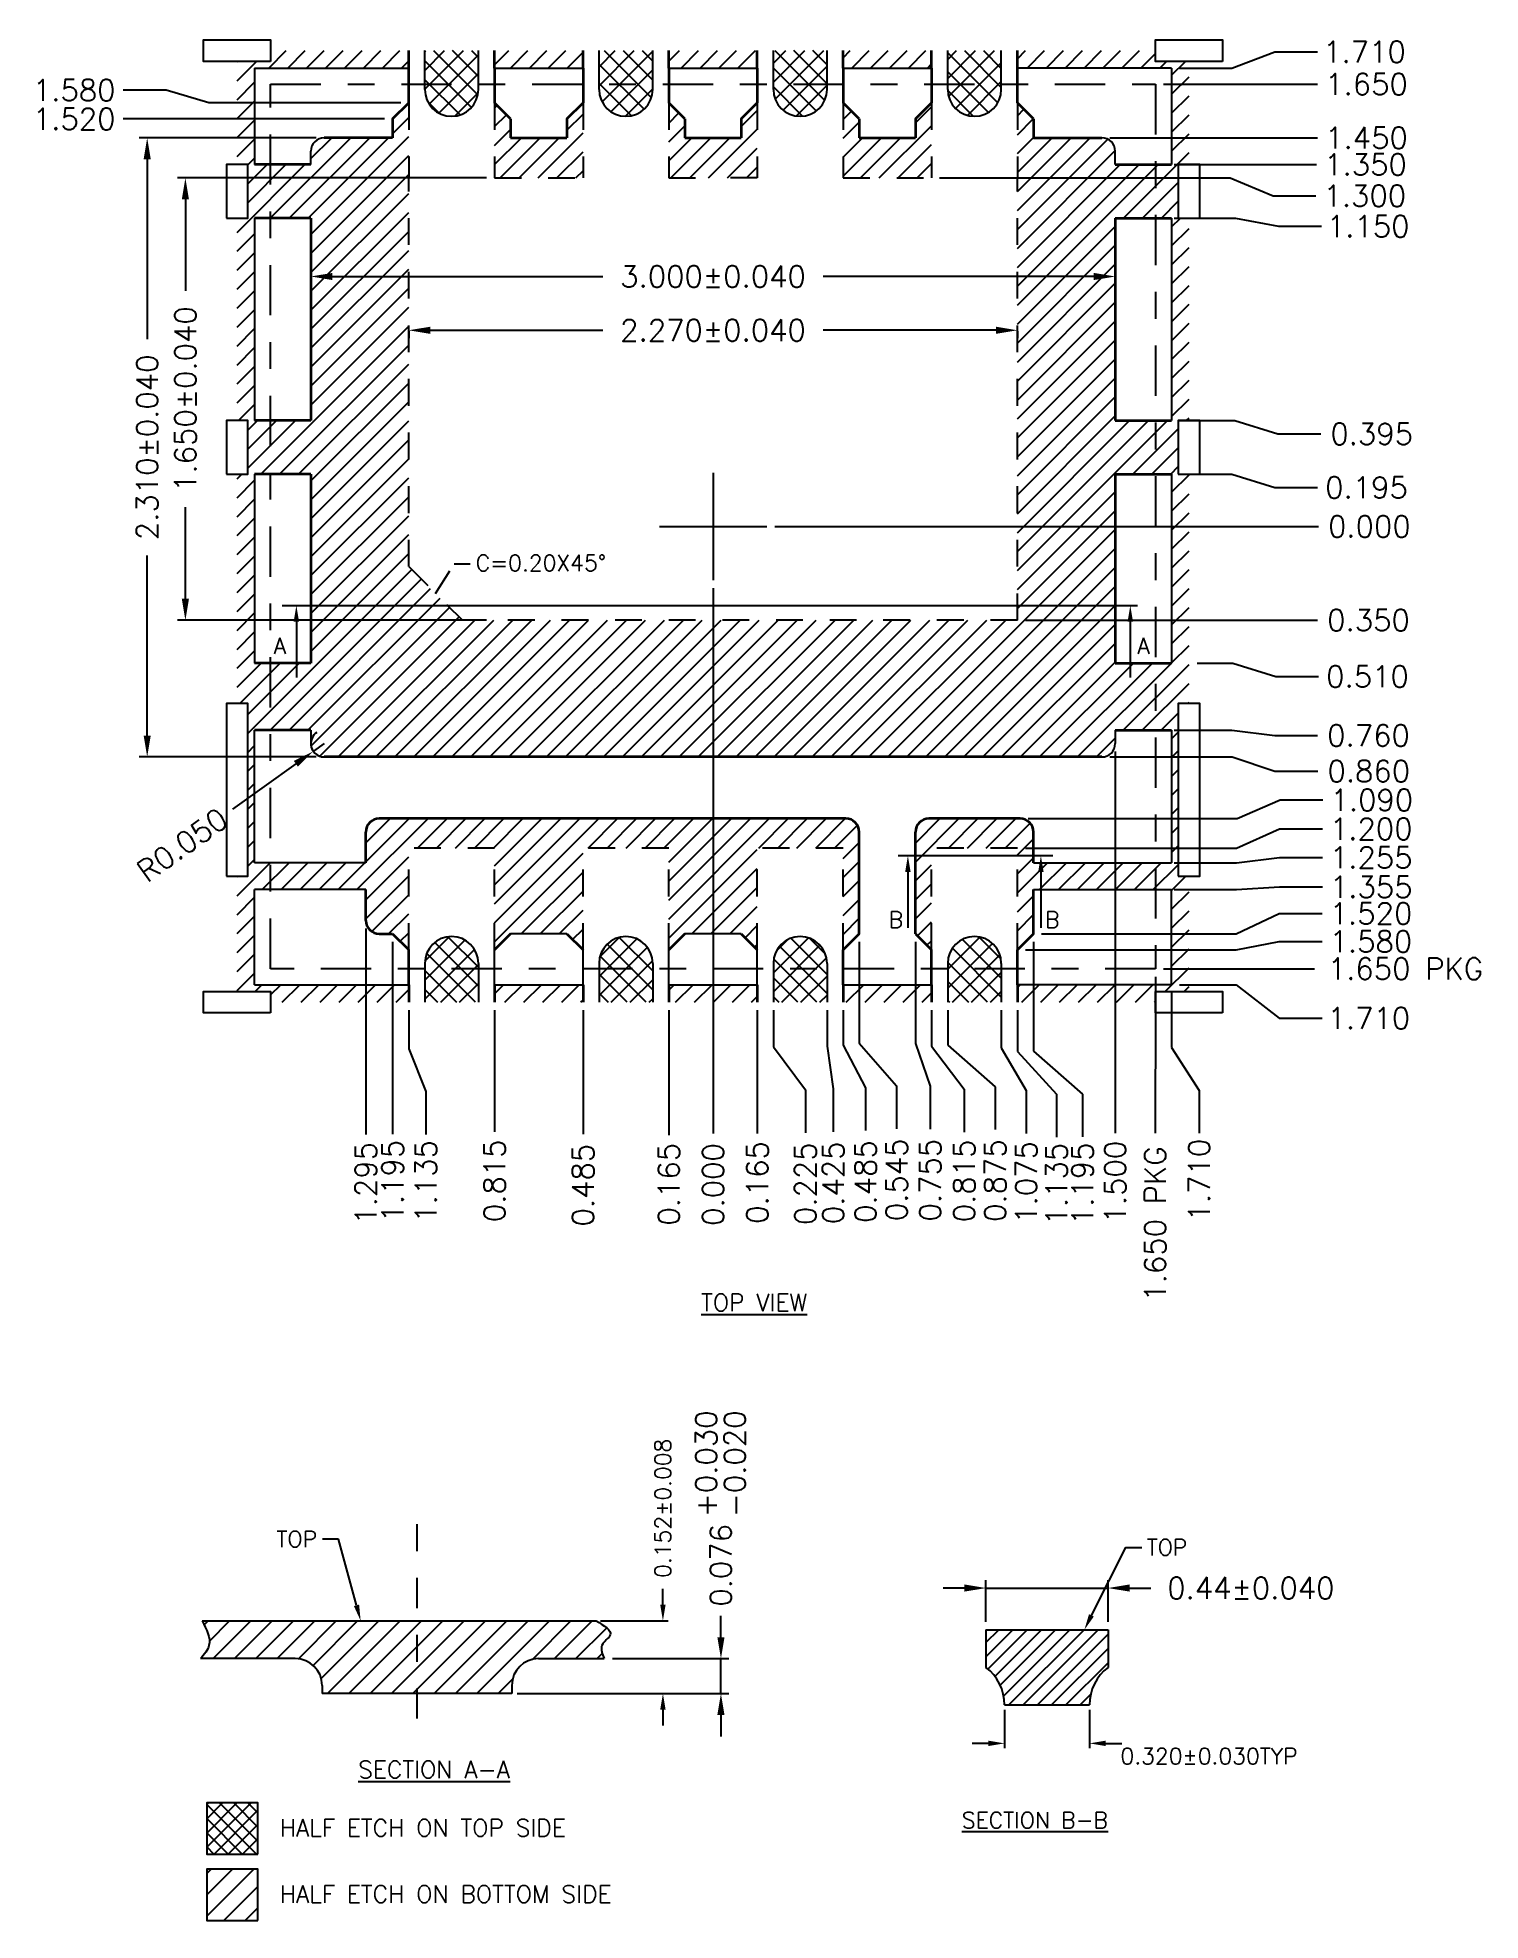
# Model space of a CAD drawing. Header units: millimetres. Extents: x -41.58 to -36.2, y -26.93 to -19.91.
import ezdxf
from ezdxf.enums import TextEntityAlignment as Align

# ---------------------------------------------------------------- set-up
doc = ezdxf.new("R2010")
doc.units = ezdxf.units.MM
doc.header["$LTSCALE"] = 0.15
doc.header["$MEASUREMENT"] = 0
doc.header["$PDSIZE"] = 0.2
for name, pattern in [('CENTER', [2, 1.25, -0.25, 0.25, -0.25]), ('CENTER2', [1.125, 0.75, -0.125, 0.125, -0.125]), ('HIDDEN', [9.525, 6.35, -3.175])]:
    doc.linetypes.add(name, pattern=pattern)
for name, color, linetype in [('1', 7, 'Continuous'), ('1D Hidden', 4, 'Continuous'), ('2', 7, 'Continuous'), ('2D', 4, 'Continuous'), ('2D 尺寸', 4, 'Continuous'), ('3', 7, 'Continuous'), ('3D', 4, 'Continuous'), ('4D', 4, 'Continuous'), ('HATCH', 4, 'Continuous'), ('PKG', 2, 'Continuous'), ('Ribbon', 4, 'Continuous')]:
    doc.layers.add(name, color=color, linetype=linetype)
doc.layers.add('实线', color=7, linetype='Continuous', lineweight=35)
doc.styles.add('SIMPLEX', font='SIMPLEX')
doc.dimstyles.new('0.08', dxfattribs={"dimtxt": 0.08, "dimasz": 0.08, "dimexe": 0.03, "dimexo": 0.03, "dimgap": 0.03, "dimtad": 0, "dimdec": 3, "dimzin": 1, "dimdsep": 46, "dimtxsty": 'SIMPLEX', "dimcen": 0, "dimclrd": 256, "dimclre": 256, "dimclrt": 256, "dimadec": 0, "dimazin": 1, "dimtm": 1.25, "dimtfac": 1, "dimtdec": 3, "dimtmove": 0, "dimatfit": 0, "dimfxl": 1, "dimtolj": 1, "dimtzin": 0, "dimlwd": -1, "dimlwe": -1, "dimarcsym": 1})

msp = doc.modelspace()

# ---------------------------------------------------------------- texts
at = {"layer": '2D 尺寸', "linetype": 'HIDDEN', "ltscale": 0.1, "style": 'SIMPLEX'}
msp.add_text('C=0.20X45%%D', height=0.06, dxfattribs=at).set_placement((-39.9473, -21.8954))
at = {"layer": '2D 尺寸', "char_height": 0.06, "attachment_point": 5, "style": 'SIMPLEX'}
for s, insert in [('\\A1;A', (-40.6779, -22.1743)), ('\\A1;A', (-37.4568, -22.1743)), ('\\A1;B', (-38.3805, -23.196)), ('\\A1;B', (-37.7972, -23.196))]:
    msp.add_mtext(s, dxfattribs=dict(at, insert=insert))
at = {"layer": '3D', "char_height": 0.06, "style": 'SIMPLEX'}
for s, insert, attachment_point in [('\\A1;TOP', (-37.4451, -25.5078), 1), ('0.320±0.030TYP', (-37.2125, -26.3167), 5), ('{\\LSECTION B-B}', (-38.1345, -26.5254), 1)]:
    msp.add_mtext(s, dxfattribs=dict(at, insert=insert, attachment_point=attachment_point))
at = {"layer": '4D', "style": 'SIMPLEX'}
for s, p in [('%%UTOP VIEW', (-38.7112, -24.6244)), ('%%USECTION A-A', (-39.8194, -26.3667))]:
    msp.add_text(s, height=0.064152, dxfattribs=at).set_placement(p, align=Align.MIDDLE_RIGHT)
for s, p in [('+0.030', (-39.0477, -25.4247)), ('-0.020', (-38.9411, -25.4247))]:
    msp.add_text(s, height=0.08, rotation=90, dxfattribs=at).set_placement(p)
for s, p in [('HALF ETCH ON TOP SIDE', (-40.678, -26.5842)), ('HALF ETCH ON BOTTOM SIDE', (-40.678, -26.8314))]:
    msp.add_text(s, height=0.064152, dxfattribs=at).set_placement(p, align=Align.MIDDLE_LEFT)
at = {"layer": '4D', "insert": (-39.2493, -25.3921), "char_height": 0.06, "attachment_point": 5, "rotation": 90, "style": 'SIMPLEX'}
msp.add_mtext('\\A1;0.152±0.008', dxfattribs=at)
at = {"layer": '4D', "insert": (-40.539, -25.5368), "char_height": 0.06, "attachment_point": 9, "style": 'SIMPLEX'}
msp.add_mtext('\\A1;TOP', dxfattribs=at)

# ---------------------------------------------------------------- blocks, each defined once
blk = doc.blocks.new('*D4')
at = {"layer": '2D 尺寸', "transparency": 16777216}
blk.add_line((608.4749, -696.7178), (608.4749, -698.7529), dxfattribs=at)
at = {"layer": 'Defpoints', "color": 0, "transparency": 16777216}
for p in [(608.4749, -696.4878), (608.4749, -696.6878), (608.4749, -698.7529)]:
    blk.add_point(p, dxfattribs=at)
at = {"layer": '2D 尺寸', "transparency": 16777216, "insert": (608.4749, -698.9429), "char_height": 0.08, "attachment_point": 5, "rotation": 90, "style": 'SIMPLEX'}
blk.add_mtext('\\A1;0.000', dxfattribs=at)
blk = doc.blocks.new('*D5')
at = {"layer": '2D 尺寸', "transparency": 16777216}
blk.add_line((608.6399, -698.2928), (608.6399, -698.7529), dxfattribs=at)
at = {"layer": 'Defpoints', "color": 0, "transparency": 16777216}
for p in [(608.4749, -696.4878), (608.6399, -698.2628), (608.6399, -698.7529)]:
    blk.add_point(p, dxfattribs=at)
at = {"layer": '2D 尺寸', "transparency": 16777216, "insert": (608.6399, -698.9353), "char_height": 0.08, "attachment_point": 5, "rotation": 90, "style": 'SIMPLEX'}
blk.add_mtext('\\A1;0.165', dxfattribs=at)
blk = doc.blocks.new('*D6')
at = {"layer": '2D 尺寸', "transparency": 16777216}
for p, q in [((608.6999, -698.2928), (608.6999, -698.4298)), ((608.6999, -698.4298), (608.8192, -698.5898)), ((608.8192, -698.5898), (608.8192, -698.7498))]:
    blk.add_line(p, q, dxfattribs=at)
at = {"layer": 'Defpoints', "color": 0, "transparency": 16777216}
for p in [(608.4749, -696.4878), (608.6999, -698.2628), (608.8192, -698.7498)]:
    blk.add_point(p, dxfattribs=at)
at = {"layer": '2D 尺寸', "transparency": 16777216, "insert": (608.8192, -698.9398), "char_height": 0.08, "attachment_point": 5, "rotation": 90, "style": 'SIMPLEX'}
blk.add_mtext('\\A1;0.225', dxfattribs=at)
blk = doc.blocks.new('*D7')
at = {"layer": '2D 尺寸', "transparency": 16777216}
for p, q in [((608.8999, -698.2928), (608.8999, -698.4263)), ((608.8999, -698.4263), (608.9231, -698.5863)), ((608.9231, -698.5863), (608.9231, -698.7463))]:
    blk.add_line(p, q, dxfattribs=at)
at = {"layer": 'Defpoints', "color": 0, "transparency": 16777216}
for p in [(608.4749, -696.4878), (608.8999, -698.2628), (608.9231, -698.7463)]:
    blk.add_point(p, dxfattribs=at)
at = {"layer": '2D 尺寸', "transparency": 16777216, "insert": (608.9231, -698.9363), "char_height": 0.08, "attachment_point": 5, "rotation": 90, "style": 'SIMPLEX'}
blk.add_mtext('\\A1;0.425', dxfattribs=at)
blk = doc.blocks.new('*D8')
at = {"layer": '2D 尺寸', "transparency": 16777216}
for p, q in [((608.9599, -698.2928), (608.9599, -698.4228)), ((608.9599, -698.4228), (609.0435, -698.5819)), ((609.0435, -698.5819), (609.0435, -698.7419))]:
    blk.add_line(p, q, dxfattribs=at)
at = {"layer": 'Defpoints', "color": 0, "transparency": 16777216}
for p in [(608.4749, -696.4878), (608.9599, -698.2628), (609.0435, -698.7419)]:
    blk.add_point(p, dxfattribs=at)
at = {"layer": '2D 尺寸', "transparency": 16777216, "insert": (609.0435, -698.9319), "char_height": 0.08, "attachment_point": 5, "rotation": 90, "style": 'SIMPLEX'}
blk.add_mtext('\\A1;0.485', dxfattribs=at)
blk = doc.blocks.new('*D9')
at = {"layer": '2D 尺寸', "transparency": 16777216}
for p, q in [((609.0199, -698.0378), (609.0199, -698.4152)), ((609.0199, -698.4152), (609.1595, -698.5752)), ((609.1595, -698.5752), (609.1595, -698.7352))]:
    blk.add_line(p, q, dxfattribs=at)
at = {"layer": 'Defpoints', "color": 0, "transparency": 16777216}
for p in [(608.4749, -696.4878), (609.0199, -698.0078), (609.1595, -698.7352)]:
    blk.add_point(p, dxfattribs=at)
at = {"layer": '2D 尺寸', "transparency": 16777216, "insert": (609.1595, -698.9252), "char_height": 0.08, "attachment_point": 5, "rotation": 90, "style": 'SIMPLEX'}
blk.add_mtext('\\A1;0.545', dxfattribs=at)
blk = doc.blocks.new('*D10')
at = {"layer": '2D 尺寸', "transparency": 16777216}
for p, q in [((609.2299, -698.0378), (609.2299, -698.4165)), ((609.2299, -698.4165), (609.2844, -698.5765)), ((609.2844, -698.5765), (609.2844, -698.7365))]:
    blk.add_line(p, q, dxfattribs=at)
at = {"layer": 'Defpoints', "color": 0, "transparency": 16777216}
for p in [(608.4749, -696.4878), (609.2299, -698.0078), (609.2844, -698.7365)]:
    blk.add_point(p, dxfattribs=at)
at = {"layer": '2D 尺寸', "transparency": 16777216, "insert": (609.2844, -698.9265), "char_height": 0.08, "attachment_point": 5, "rotation": 90, "style": 'SIMPLEX'}
blk.add_mtext('\\A1;0.755', dxfattribs=at)
blk = doc.blocks.new('*D11')
at = {"layer": '2D 尺寸', "transparency": 16777216}
for p, q in [((609.2899, -698.2928), (609.2899, -698.4271)), ((609.2899, -698.4271), (609.411, -698.5871)), ((609.411, -698.5871), (609.411, -698.7471))]:
    blk.add_line(p, q, dxfattribs=at)
at = {"layer": 'Defpoints', "color": 0, "transparency": 16777216}
for p in [(608.4749, -696.4878), (609.2899, -698.2628), (609.411, -698.7471)]:
    blk.add_point(p, dxfattribs=at)
at = {"layer": '2D 尺寸', "transparency": 16777216, "insert": (609.411, -698.9295), "char_height": 0.08, "attachment_point": 5, "rotation": 90, "style": 'SIMPLEX'}
blk.add_mtext('\\A1;0.815', dxfattribs=at)
blk = doc.blocks.new('*D12')
at = {"layer": '2D 尺寸', "transparency": 16777216}
for p, q in [((609.6099, -698.2928), (609.6099, -698.4463)), ((609.6099, -698.4463), (609.7556, -698.6063)), ((609.7556, -698.6063), (609.7556, -698.7663))]:
    blk.add_line(p, q, dxfattribs=at)
at = {"layer": 'Defpoints', "color": 0, "transparency": 16777216}
for p in [(608.4749, -696.4878), (609.6099, -698.2628), (609.7556, -698.7663)]:
    blk.add_point(p, dxfattribs=at)
at = {"layer": '2D 尺寸', "transparency": 16777216, "insert": (609.7556, -698.9411), "char_height": 0.08, "attachment_point": 5, "rotation": 90, "style": 'SIMPLEX'}
blk.add_mtext('\\A1;1.135', dxfattribs=at)
blk = doc.blocks.new('*D13')
at = {"layer": '2D 尺寸', "transparency": 16777216}
for p, q in [((609.6699, -698.0378), (609.6699, -698.4454)), ((609.6699, -698.4454), (609.8524, -698.6054)), ((609.8524, -698.6054), (609.8524, -698.7654))]:
    blk.add_line(p, q, dxfattribs=at)
at = {"layer": 'Defpoints', "color": 0, "transparency": 16777216}
for p in [(608.4749, -696.4878), (609.6699, -698.0078), (609.8524, -698.7654)]:
    blk.add_point(p, dxfattribs=at)
at = {"layer": '2D 尺寸', "transparency": 16777216, "insert": (609.8524, -698.9402), "char_height": 0.08, "attachment_point": 5, "rotation": 90, "style": 'SIMPLEX'}
blk.add_mtext('\\A1;1.195', dxfattribs=at)
blk = doc.blocks.new('*D14')
at = {"layer": '2D 尺寸', "transparency": 16777216}
for p, q in [((610.1249, -698.1678), (610.1249, -698.4316)), ((610.1249, -698.4316), (610.1238, -698.5916)), ((610.1238, -698.5916), (610.1238, -698.7516))]:
    blk.add_line(p, q, dxfattribs=at)
at = {"layer": 'Defpoints', "color": 0, "transparency": 16777216}
for p in [(608.4749, -696.4878), (610.1249, -698.1378), (610.1238, -698.7516)]:
    blk.add_point(p, dxfattribs=at)
at = {"layer": '2D 尺寸', "transparency": 16777216, "insert": (610.1238, -699.0902), "char_height": 0.08, "attachment_point": 5, "rotation": 90, "style": 'SIMPLEX'}
blk.add_mtext('\\A1;1.650 PKG', dxfattribs=at)
blk = doc.blocks.new('*D15')
at = {"layer": '2D 尺寸', "transparency": 16777216}
blk.add_line((610.1549, -698.1378), (610.7184, -698.1378), dxfattribs=at)
at = {"layer": 'Defpoints', "color": 0, "transparency": 16777216}
for p in [(608.4749, -696.4878), (610.1249, -698.1378), (610.7184, -698.1378)]:
    blk.add_point(p, dxfattribs=at)
at = {"layer": '2D 尺寸', "transparency": 16777216, "insert": (611.057, -698.1378), "char_height": 0.08, "attachment_point": 5, "style": 'SIMPLEX'}
blk.add_mtext('\\A1;1.650 PKG', dxfattribs=at)
blk = doc.blocks.new('*D16')
at = {"layer": '2D 尺寸', "transparency": 16777216}
for p, q in [((610.1849, -698.2278), (610.1849, -698.4316)), ((610.1849, -698.4316), (610.2875, -698.5916)), ((610.2875, -698.5916), (610.2875, -698.7516))]:
    blk.add_line(p, q, dxfattribs=at)
at = {"layer": 'Defpoints', "color": 0, "transparency": 16777216}
for p in [(608.4749, -696.4878), (610.1849, -698.1978), (610.2875, -698.7516)]:
    blk.add_point(p, dxfattribs=at)
at = {"layer": '2D 尺寸', "transparency": 16777216, "insert": (610.2875, -698.9264), "char_height": 0.08, "attachment_point": 5, "rotation": 90, "style": 'SIMPLEX'}
blk.add_mtext('\\A1;1.710', dxfattribs=at)
blk = doc.blocks.new('*D17')
at = {"layer": '2D 尺寸', "transparency": 16777216}
for p, q in [((610.2149, -698.1978), (610.426, -698.1978)), ((610.426, -698.1978), (610.586, -698.322)), ((610.586, -698.322), (610.746, -698.322))]:
    blk.add_line(p, q, dxfattribs=at)
at = {"layer": 'Defpoints', "color": 0, "transparency": 16777216}
for p in [(608.4749, -696.4878), (610.1849, -698.1978), (610.746, -698.322)]:
    blk.add_point(p, dxfattribs=at)
at = {"layer": '2D 尺寸', "transparency": 16777216, "insert": (610.9208, -698.322), "char_height": 0.08, "attachment_point": 5, "style": 'SIMPLEX'}
blk.add_mtext('\\A1;1.710', dxfattribs=at)
blk = doc.blocks.new('*D18')
at = {"layer": '2D 尺寸', "transparency": 16777216}
for p, q in [((609.6399, -698.0678), (610.426, -698.0678)), ((610.426, -698.0678), (610.586, -698.0362)), ((610.586, -698.0362), (610.746, -698.0362))]:
    blk.add_line(p, q, dxfattribs=at)
at = {"layer": 'Defpoints', "color": 0, "transparency": 16777216}
for p in [(608.4749, -696.4878), (609.6099, -698.0678), (610.746, -698.0362)]:
    blk.add_point(p, dxfattribs=at)
at = {"layer": '2D 尺寸', "transparency": 16777216, "insert": (610.9284, -698.0362), "char_height": 0.08, "attachment_point": 5, "style": 'SIMPLEX'}
blk.add_mtext('\\A1;1.580', dxfattribs=at)
blk = doc.blocks.new('*D19')
at = {"layer": '2D 尺寸', "transparency": 16777216}
for p, q in [((610.4264, -698.0078), (610.5864, -697.932)), ((610.5864, -697.932), (610.7464, -697.932)), ((609.6999, -698.0078), (610.4264, -698.0078))]:
    blk.add_line(p, q, dxfattribs=at)
at = {"layer": 'Defpoints', "color": 0, "transparency": 16777216}
for p in [(608.4749, -696.4878), (610.7464, -697.932), (609.6699, -698.0078)]:
    blk.add_point(p, dxfattribs=at)
at = {"layer": '2D 尺寸', "transparency": 16777216, "insert": (610.9288, -697.932), "char_height": 0.08, "attachment_point": 5, "style": 'SIMPLEX'}
blk.add_mtext('\\A1;1.520', dxfattribs=at)
blk = doc.blocks.new('*D20')
at = {"layer": '2D 尺寸', "transparency": 16777216}
blk.add_line((607.1799, -697.9878), (607.1799, -698.756), dxfattribs=at)
at = {"layer": 'Defpoints', "color": 0, "transparency": 16777216}
for p in [(608.4749, -696.4878), (607.1799, -697.9578), (607.1799, -698.756)]:
    blk.add_point(p, dxfattribs=at)
at = {"layer": '2D 尺寸', "transparency": 16777216, "insert": (607.1799, -698.9384), "char_height": 0.08, "attachment_point": 5, "rotation": 90, "style": 'SIMPLEX'}
blk.add_mtext('\\A1;1.295', dxfattribs=at)
blk = doc.blocks.new('*D21')
at = {"layer": '2D 尺寸', "transparency": 16777216}
blk.add_line((607.2799, -698.0378), (607.2799, -698.7552), dxfattribs=at)
at = {"layer": 'Defpoints', "color": 0, "transparency": 16777216}
for p in [(608.4749, -696.4878), (607.2799, -698.0078), (607.2799, -698.7552)]:
    blk.add_point(p, dxfattribs=at)
at = {"layer": '2D 尺寸', "transparency": 16777216, "insert": (607.2799, -698.93), "char_height": 0.08, "attachment_point": 5, "rotation": 90, "style": 'SIMPLEX'}
blk.add_mtext('\\A1;1.195', dxfattribs=at)
blk = doc.blocks.new('*D22')
at = {"layer": '2D 尺寸', "transparency": 16777216}
for p, q in [((607.3399, -698.2928), (607.3399, -698.4364)), ((607.3399, -698.4364), (607.4034, -698.5964)), ((607.4034, -698.5964), (607.4034, -698.7564))]:
    blk.add_line(p, q, dxfattribs=at)
at = {"layer": 'Defpoints', "color": 0, "transparency": 16777216}
for p in [(608.4749, -696.4878), (607.3399, -698.2628), (607.4034, -698.7564)]:
    blk.add_point(p, dxfattribs=at)
at = {"layer": '2D 尺寸', "transparency": 16777216, "insert": (607.4034, -698.9312), "char_height": 0.08, "attachment_point": 5, "rotation": 90, "style": 'SIMPLEX'}
blk.add_mtext('\\A1;1.135', dxfattribs=at)
blk = doc.blocks.new('*D23')
at = {"layer": '2D 尺寸', "transparency": 16777216}
blk.add_line((607.6599, -698.2928), (607.6599, -698.7466), dxfattribs=at)
at = {"layer": 'Defpoints', "color": 0, "transparency": 16777216}
for p in [(608.4749, -696.4878), (607.6599, -698.2628), (607.6599, -698.7466)]:
    blk.add_point(p, dxfattribs=at)
at = {"layer": '2D 尺寸', "transparency": 16777216, "insert": (607.6599, -698.929), "char_height": 0.08, "attachment_point": 5, "rotation": 90, "style": 'SIMPLEX'}
blk.add_mtext('\\A1;0.815', dxfattribs=at)
blk = doc.blocks.new('*D24')
at = {"layer": '2D 尺寸', "transparency": 16777216}
blk.add_line((607.9899, -698.2928), (607.9899, -698.7552), dxfattribs=at)
at = {"layer": 'Defpoints', "color": 0, "transparency": 16777216}
for p in [(608.4749, -696.4878), (607.9899, -698.2628), (607.9899, -698.7552)]:
    blk.add_point(p, dxfattribs=at)
at = {"layer": '2D 尺寸', "transparency": 16777216, "insert": (607.9899, -698.9452), "char_height": 0.08, "attachment_point": 5, "rotation": 90, "style": 'SIMPLEX'}
blk.add_mtext('\\A1;0.485', dxfattribs=at)
blk = doc.blocks.new('*D25')
at = {"layer": '2D 尺寸', "transparency": 16777216}
blk.add_line((608.3099, -698.2928), (608.3099, -698.7594), dxfattribs=at)
at = {"layer": 'Defpoints', "color": 0, "transparency": 16777216}
for p in [(608.4749, -696.4878), (608.3099, -698.2628), (608.3099, -698.7594)]:
    blk.add_point(p, dxfattribs=at)
at = {"layer": '2D 尺寸', "transparency": 16777216, "insert": (608.3099, -698.9418), "char_height": 0.08, "attachment_point": 5, "rotation": 90, "style": 'SIMPLEX'}
blk.add_mtext('\\A1;0.165', dxfattribs=at)
blk = doc.blocks.new('*D26')
at = {"layer": '2D 尺寸', "transparency": 16777216}
for p, q in [((610.4272, -697.6878), (610.5872, -697.6164)), ((610.5872, -697.6164), (610.7472, -697.6164)), ((609.6399, -697.6878), (610.4272, -697.6878))]:
    blk.add_line(p, q, dxfattribs=at)
at = {"layer": 'Defpoints', "color": 0, "transparency": 16777216}
for p in [(608.4749, -696.4878), (610.7472, -697.6164), (609.6099, -697.6878)]:
    blk.add_point(p, dxfattribs=at)
at = {"layer": '2D 尺寸', "transparency": 16777216, "insert": (610.9296, -697.6164), "char_height": 0.08, "attachment_point": 5, "style": 'SIMPLEX'}
blk.add_mtext('\\A1;1.200', dxfattribs=at)
blk = doc.blocks.new('*D27')
at = {"layer": '2D 尺寸', "transparency": 16777216}
for p, q in [((610.4296, -697.5778), (610.5896, -697.5084)), ((610.5896, -697.5084), (610.7496, -697.5084)), ((609.6499, -697.5778), (610.4296, -697.5778))]:
    blk.add_line(p, q, dxfattribs=at)
at = {"layer": 'Defpoints', "color": 0, "transparency": 16777216}
for p in [(608.4749, -696.4878), (610.7496, -697.5084), (609.6199, -697.5778)]:
    blk.add_point(p, dxfattribs=at)
at = {"layer": '2D 尺寸', "transparency": 16777216, "insert": (610.932, -697.5084), "char_height": 0.08, "attachment_point": 5, "style": 'SIMPLEX'}
blk.add_mtext('\\A1;1.090', dxfattribs=at)
blk = doc.blocks.new('*D28')
at = {"layer": '2D 尺寸', "transparency": 16777216}
for p, q in [((609.9549, -697.3478), (610.4103, -697.3478)), ((610.4103, -697.3478), (610.5703, -697.4008)), ((610.5703, -697.4008), (610.7303, -697.4008))]:
    blk.add_line(p, q, dxfattribs=at)
at = {"layer": 'Defpoints', "color": 0, "transparency": 16777216}
for p in [(608.4749, -696.4878), (609.9249, -697.3478), (610.7303, -697.4008)]:
    blk.add_point(p, dxfattribs=at)
at = {"layer": '2D 尺寸', "transparency": 16777216, "insert": (610.9203, -697.4008), "char_height": 0.08, "attachment_point": 5, "style": 'SIMPLEX'}
blk.add_mtext('\\A1;0.860', dxfattribs=at)
blk = doc.blocks.new('*D29')
at = {"layer": '2D 尺寸', "transparency": 16777216}
for p, q in [((610.1949, -697.2478), (610.4094, -697.2478)), ((610.4094, -697.2478), (610.5694, -697.2678)), ((610.5694, -697.2678), (610.7294, -697.2678))]:
    blk.add_line(p, q, dxfattribs=at)
at = {"layer": 'Defpoints', "color": 0, "transparency": 16777216}
for p in [(608.4749, -696.4878), (610.1649, -697.2478), (610.7294, -697.2678)]:
    blk.add_point(p, dxfattribs=at)
at = {"layer": '2D 尺寸', "transparency": 16777216, "insert": (610.9194, -697.2678), "char_height": 0.08, "attachment_point": 5, "style": 'SIMPLEX'}
blk.add_mtext('\\A1;0.760', dxfattribs=at)
blk = doc.blocks.new('*D30')
at = {"layer": '2D 尺寸', "transparency": 16777216}
for p, q in [((610.2149, -696.2928), (610.4094, -696.2928)), ((610.4094, -696.2928), (610.5694, -696.3428)), ((610.5694, -696.3428), (610.7294, -696.3428))]:
    blk.add_line(p, q, dxfattribs=at)
at = {"layer": 'Defpoints', "color": 0, "transparency": 16777216}
for p in [(610.1849, -696.2928), (610.7294, -696.3428), (608.4749, -696.4878)]:
    blk.add_point(p, dxfattribs=at)
at = {"layer": '2D 尺寸', "transparency": 16777216, "insert": (610.9118, -696.3428), "char_height": 0.08, "attachment_point": 5, "style": 'SIMPLEX'}
blk.add_mtext('\\A1;0.195', dxfattribs=at)
blk = doc.blocks.new('*D31')
at = {"layer": '2D 尺寸', "transparency": 16777216}
for p, q in [((610.2149, -696.0928), (610.4213, -696.0928)), ((610.4213, -696.0928), (610.5813, -696.1428)), ((610.5813, -696.1428), (610.7413, -696.1428))]:
    blk.add_line(p, q, dxfattribs=at)
at = {"layer": 'Defpoints', "color": 0, "transparency": 16777216}
for p in [(610.1849, -696.0928), (610.7413, -696.1428), (608.4749, -696.4878)]:
    blk.add_point(p, dxfattribs=at)
at = {"layer": '2D 尺寸', "transparency": 16777216, "insert": (610.9313, -696.1428), "char_height": 0.08, "attachment_point": 5, "style": 'SIMPLEX'}
blk.add_mtext('\\A1;0.395', dxfattribs=at)
blk = doc.blocks.new('*D32')
at = {"layer": '2D 尺寸', "transparency": 16777216}
for p, q in [((610.1949, -695.3378), (610.4235, -695.3378)), ((610.4235, -695.3378), (610.5835, -695.3682)), ((610.5835, -695.3682), (610.7435, -695.3682))]:
    blk.add_line(p, q, dxfattribs=at)
at = {"layer": 'Defpoints', "color": 0, "transparency": 16777216}
for p in [(610.1649, -695.3378), (610.7435, -695.3682), (608.4749, -696.4878)]:
    blk.add_point(p, dxfattribs=at)
at = {"layer": '2D 尺寸', "transparency": 16777216, "insert": (610.9183, -695.3682), "char_height": 0.08, "attachment_point": 5, "style": 'SIMPLEX'}
blk.add_mtext('\\A1;1.150', dxfattribs=at)
blk = doc.blocks.new('*D33')
at = {"layer": '2D 尺寸', "transparency": 16777216}
blk.add_line((609.9549, -695.0378), (610.7294, -695.0378), dxfattribs=at)
at = {"layer": 'Defpoints', "color": 0, "transparency": 16777216}
for p in [(609.9249, -695.0378), (610.7294, -695.0378), (608.4749, -696.4878)]:
    blk.add_point(p, dxfattribs=at)
at = {"layer": '2D 尺寸', "transparency": 16777216, "insert": (610.9118, -695.0378), "char_height": 0.08, "attachment_point": 5, "style": 'SIMPLEX'}
blk.add_mtext('\\A1;1.450', dxfattribs=at)
blk = doc.blocks.new('*D34')
at = {"layer": '2D 尺寸', "transparency": 16777216}
blk.add_line((610.1549, -694.8378), (610.7294, -694.8378), dxfattribs=at)
at = {"layer": 'Defpoints', "color": 0, "transparency": 16777216}
for p in [(610.1249, -694.8378), (610.7294, -694.8378), (608.4749, -696.4878)]:
    blk.add_point(p, dxfattribs=at)
at = {"layer": '2D 尺寸', "transparency": 16777216, "insert": (610.9118, -694.8378), "char_height": 0.08, "attachment_point": 5, "style": 'SIMPLEX'}
blk.add_mtext('\\A1;1.650', dxfattribs=at)
blk = doc.blocks.new('*D35')
at = {"layer": '2D 尺寸', "transparency": 16777216}
for p, q in [((610.4094, -694.7778), (610.5694, -694.7169)), ((610.5694, -694.7169), (610.7294, -694.7169)), ((610.2149, -694.7778), (610.4094, -694.7778))]:
    blk.add_line(p, q, dxfattribs=at)
at = {"layer": 'Defpoints', "color": 0, "transparency": 16777216}
for p in [(610.7294, -694.7169), (610.1849, -694.7778), (608.4749, -696.4878)]:
    blk.add_point(p, dxfattribs=at)
at = {"layer": '2D 尺寸', "transparency": 16777216, "insert": (610.9042, -694.7169), "char_height": 0.08, "attachment_point": 5, "style": 'SIMPLEX'}
blk.add_mtext('\\A1;1.710', dxfattribs=at)
blk = doc.blocks.new('*D36')
at = {"layer": '2D 尺寸', "transparency": 16777216}
blk.add_line((607.2499, -694.9678), (606.2748, -694.9678), dxfattribs=at)
at = {"layer": 'Defpoints', "color": 0, "transparency": 16777216}
for p in [(606.2748, -694.9678), (607.2799, -694.9678), (608.4749, -696.4878)]:
    blk.add_point(p, dxfattribs=at)
at = {"layer": '2D 尺寸', "transparency": 16777216, "insert": (606.0924, -694.9678), "char_height": 0.08, "attachment_point": 5, "style": 'SIMPLEX'}
blk.add_mtext('\\A1;1.520', dxfattribs=at)
blk = doc.blocks.new('*D37')
at = {"layer": '2D 尺寸', "transparency": 16777216}
for p, q in [((606.4348, -694.8606), (606.2748, -694.8606)), ((606.5948, -694.9078), (606.4348, -694.8606)), ((607.3099, -694.9078), (606.5948, -694.9078))]:
    blk.add_line(p, q, dxfattribs=at)
at = {"layer": 'Defpoints', "color": 0, "transparency": 16777216}
for p in [(606.2748, -694.8606), (607.3399, -694.9078), (608.4749, -696.4878)]:
    blk.add_point(p, dxfattribs=at)
at = {"layer": '2D 尺寸', "transparency": 16777216, "insert": (606.0924, -694.8606), "char_height": 0.08, "attachment_point": 5, "style": 'SIMPLEX'}
blk.add_mtext('\\A1;1.580', dxfattribs=at)
blk = doc.blocks.new('*D38')
at = {"layer": '2D 尺寸', "transparency": 16777216}
blk.add_line((609.6399, -696.8378), (610.7294, -696.8378), dxfattribs=at)
at = {"layer": 'Defpoints', "color": 0, "transparency": 16777216}
for p in [(608.4749, -696.4878), (609.6099, -696.8378), (610.7294, -696.8378)]:
    blk.add_point(p, dxfattribs=at)
at = {"layer": '2D 尺寸', "transparency": 16777216, "insert": (610.9194, -696.8378), "char_height": 0.08, "attachment_point": 5, "style": 'SIMPLEX'}
blk.add_mtext('\\A1;0.350', dxfattribs=at)
blk = doc.blocks.new('*D39')
at = {"layer": '2D 尺寸', "transparency": 16777216}
for p, q in [((609.3199, -695.1878), (610.4032, -695.1878)), ((610.4032, -695.1878), (610.5632, -695.2546)), ((610.5632, -695.2546), (610.7232, -695.2546))]:
    blk.add_line(p, q, dxfattribs=at)
at = {"layer": 'Defpoints', "color": 0, "transparency": 16777216}
for p in [(609.2899, -695.1878), (610.7232, -695.2546), (608.4749, -696.4878)]:
    blk.add_point(p, dxfattribs=at)
at = {"layer": '2D 尺寸', "transparency": 16777216, "insert": (610.9056, -695.2546), "char_height": 0.08, "attachment_point": 5, "style": 'SIMPLEX'}
blk.add_mtext('\\A1;1.300', dxfattribs=at)
blk = doc.blocks.new('*D40')
at = {"layer": '2D 尺寸', "transparency": 16777216}
blk.add_line((608.7049, -696.4878), (610.7326, -696.4878), dxfattribs=at)
at = {"layer": 'Defpoints', "color": 0, "transparency": 16777216}
for p in [(608.4749, -696.4878), (608.6749, -696.4878), (610.7326, -696.4878)]:
    blk.add_point(p, dxfattribs=at)
at = {"layer": '2D 尺寸', "transparency": 16777216, "insert": (610.9226, -696.4878), "char_height": 0.08, "attachment_point": 5, "style": 'SIMPLEX'}
blk.add_mtext('\\A1;0.000', dxfattribs=at)
blk = doc.blocks.new('*D41')
at = {"layer": '2D 尺寸', "transparency": 16777216}
blk.add_line((609.9749, -697.3278), (609.9749, -698.7516), dxfattribs=at)
at = {"layer": 'Defpoints', "color": 0, "transparency": 16777216}
for p in [(608.4749, -696.4878), (609.9749, -697.2978), (609.9749, -698.7516)]:
    blk.add_point(p, dxfattribs=at)
at = {"layer": '2D 尺寸', "transparency": 16777216, "insert": (609.9749, -698.934), "char_height": 0.08, "attachment_point": 5, "rotation": 90, "style": 'SIMPLEX'}
blk.add_mtext('\\A1;1.500', dxfattribs=at)
blk = doc.blocks.new('103')
at = {"layer": 'HATCH'}
for p, q in [((0, 0.2), (0, -0.2)), ((-0.2, 0), (0.2, 0))]:
    blk.add_line(p, q, dxfattribs=at)
blk = doc.blocks.new('200')
for p, q in [((-1.7843, -18.8183), (-1.2093, -18.8183)), ((-1.7843, -18.8183), (-1.7843, -19.1783)), ((-0.8893, -18.8183), (-0.5593, -18.8183)), ((-0.2393, -18.8183), (0.0907, -18.8183)), ((0.4107, -18.8183), (0.7407, -18.8183)), ((1.6357, -18.8183), (1.0607, -18.8183)), ((1.6357, -18.8183), (1.6357, -19.1783)), ((-1.5743, -19.1783), (-1.5743, -19.1283)), ((1.4257, -19.1783), (1.4257, -19.1283)), ((-1.7843, -19.3783), (-1.7843, -20.1333)), ((1.6357, -19.3783), (1.6357, -20.1333)), ((-1.7843, -20.3333), (-1.7843, -21.0383)), ((1.6357, -20.3333), (1.6357, -21.0383)), ((-1.5743, -21.2883), (-1.5743, -21.3383)), ((1.4257, -21.2883), (1.4257, -21.3383)), ((-1.3693, -21.7833), (-1.7843, -21.7833)), ((1.1207, -21.7833), (1.6357, -21.7833)), ((-1.3693, -21.8833), (-1.7843, -21.8833)), ((-1.7843, -22.2383), (-1.7843, -21.8833)), ((1.1207, -21.8833), (1.6357, -21.8833)), ((1.6357, -22.2383), (1.6357, -21.8833)), ((-0.6193, -22.0483), (-0.8293, -22.0483)), ((0.0307, -22.0483), (-0.1793, -22.0483)), ((-0.8893, -22.2383), (-0.8893, -22.1083)), ((-0.5593, -22.2383), (-0.5593, -22.1083)), ((-0.2393, -22.2383), (-0.2393, -22.1083)), ((0.0907, -22.2383), (0.0907, -22.1083)), ((-1.7843, -22.2383), (-1.2093, -22.2383)), ((-0.8893, -22.2383), (-0.5593, -22.2383)), ((-0.2393, -22.2383), (0.0907, -22.2383)), ((0.4107, -22.2383), (0.7407, -22.2383)), ((1.6357, -22.2383), (1.0607, -22.2383))]:
    blk.add_line(p, q)
for points in [[(-1.7843, -21.7833), (-1.7843, -21.2883)], [(1.6357, -21.2883), (1.6357, -21.7833)]]:
    blk.add_lwpolyline(points)
for centre, start, end in [((-1.5243, -19.1283), 90, 180), ((1.3757, -19.1283), 0, 90), ((-1.5243, -21.3383), 180, 270), ((1.3757, -21.3383), 270, 0)]:
    blk.add_arc(centre, 0.05, start, end)
at = {"layer": '1D Hidden'}
for p, q in [((-1.1493, -18.8183), (-1.1493, -18.7533)), ((-1.1493, -18.8983), (-1.1493, -18.8133)), ((-0.9493, -18.8183), (-0.9493, -18.7533)), ((-0.9493, -18.8983), (-0.9493, -18.8133)), ((-0.4993, -18.8983), (-0.4993, -18.7533)), ((-0.2993, -18.8983), (-0.2993, -18.7533)), ((0.1507, -18.8183), (0.1507, -18.7533)), ((0.1507, -18.8983), (0.1507, -18.8183)), ((0.3507, -18.8183), (0.3507, -18.7533)), ((0.3507, -18.8983), (0.3507, -18.8183)), ((0.8007, -18.8183), (0.8007, -18.7533)), ((0.8007, -18.8983), (0.8007, -18.8183)), ((1.0007, -18.8183), (1.0007, -18.7533)), ((1.0007, -18.8983), (1.0007, -18.8183)), ((-1.1493, -22.1583), (-1.1493, -22.2383)), ((-0.9493, -22.1583), (-0.9493, -22.2383)), ((-0.9493, -22.1583), (-0.9493, -22.2383)), ((-0.4993, -22.1583), (-0.4993, -22.3033)), ((-0.2993, -22.1583), (-0.2993, -22.2383)), ((-0.2993, -22.1583), (-0.2993, -22.3033)), ((0.1507, -22.1583), (0.1507, -22.2383)), ((0.3507, -22.1583), (0.3507, -22.2383)), ((0.3507, -22.1583), (0.3507, -22.2383)), ((0.8007, -22.1583), (0.8007, -22.2383)), ((1.0007, -22.1583), (1.0007, -22.2383)), ((-1.1493, -22.2383), (-1.1493, -22.3033)), ((-0.9493, -22.2383), (-0.9493, -22.3033)), ((0.1507, -22.2383), (0.1507, -22.3033)), ((0.3507, -22.2383), (0.3507, -22.3033)), ((0.8007, -22.2383), (0.8007, -22.3033)), ((1.0007, -22.2383), (1.0007, -22.3033))]:
    blk.add_line(p, q, dxfattribs=at)
for centre, start, end in [((-1.0493, -18.8983), 180, 0), ((-0.3993, -18.8983), 180, 0), ((0.2507, -18.8983), 180, 0), ((0.9007, -18.8983), 180, 0), ((-1.0493, -22.1583), 360, 180), ((-0.3993, -22.1583), 360, 180), ((0.2507, -22.1583), 360, 180), ((0.9007, -22.1583), 360, 180)]:
    blk.add_arc(centre, 0.1, start, end, dxfattribs=at)
at = {"layer": 'HATCH', "linetype": 'HIDDEN', "ltscale": 0.1}
for p, q in [((-1.2093, -18.9483), (-1.2093, -19.2283)), ((-0.8893, -18.9483), (-0.8893, -19.2283)), ((-0.5593, -18.9483), (-0.5593, -19.2283)), ((-0.2393, -18.9483), (-0.2393, -19.2283)), ((0.0907, -18.9483), (0.0907, -19.2283)), ((0.4107, -18.9483), (0.4107, -19.2283)), ((0.7407, -18.9483), (0.7407, -19.2283)), ((1.0607, -18.9483), (1.0607, -19.2283)), ((-1.2093, -20.6783), (-1.2093, -19.2283)), ((-0.8893, -19.2283), (-0.5593, -19.2283)), ((-0.2393, -19.2283), (-0.0743, -19.2283)), ((0.0907, -19.2283), (-0.0743, -19.2283)), ((0.4107, -19.2283), (0.7407, -19.2283)), ((1.0607, -20.8783), (1.0607, -19.2283)), ((-1.2093, -20.6783), (-1.0093, -20.8783)), ((1.0607, -20.8783), (-1.0093, -20.8783)), ((-0.8893, -21.7283), (-1.2093, -21.7283)), ((-1.2093, -22.1083), (-1.2093, -21.7283)), ((-0.8893, -22.1083), (-0.8893, -21.7283)), ((-0.2393, -21.7283), (-0.5593, -21.7283)), ((-0.5593, -22.1083), (-0.5593, -21.7283)), ((-0.2393, -22.1083), (-0.2393, -21.7283)), ((0.4107, -21.7283), (0.0907, -21.7283)), ((0.0907, -22.1083), (0.0907, -21.7283)), ((0.4107, -22.1083), (0.4107, -21.7283)), ((1.0607, -21.7283), (0.7407, -21.7283)), ((0.7407, -22.1083), (0.7407, -21.7283)), ((1.0607, -22.1083), (1.0607, -21.7283))]:
    blk.add_line(p, q, dxfattribs=at)
at = {"layer": 'PKG', "linetype": 'CENTER'}
blk.add_lwpolyline([(1.5757, -22.1783), (-1.7243, -22.1783), (-1.7243, -18.8783), (1.5757, -18.8783)], close=True, dxfattribs=at)
at = {"layer": '实线', "color": 0}
for p, q in [((-1.2093, -18.8183), (-1.2093, -18.7533)), ((-1.2093, -18.9483), (-1.2093, -18.8183)), ((-0.8893, -18.8183), (-0.8893, -18.7533)), ((-0.8893, -18.8183), (-0.8893, -18.9483)), ((-0.5593, -18.8183), (-0.5593, -18.7533)), ((-0.5593, -18.8183), (-0.5593, -18.9483)), ((-0.2393, -18.8183), (-0.2393, -18.7533)), ((-0.2393, -18.8183), (-0.2393, -18.9483)), ((0.0907, -18.8183), (0.0907, -18.7533)), ((0.0907, -18.8183), (0.0907, -18.9483)), ((0.4107, -18.8183), (0.4107, -18.7533)), ((0.4107, -18.8183), (0.4107, -18.9483)), ((0.7407, -18.8183), (0.7407, -18.7533)), ((0.7407, -18.8183), (0.7407, -18.9483)), ((1.0607, -18.8183), (1.0607, -18.7533)), ((1.0607, -18.9483), (1.0607, -18.8183)), ((-1.2693, -19.0083), (-1.2093, -18.9483)), ((-0.8293, -19.0083), (-0.8893, -18.9483)), ((-0.6193, -19.0083), (-0.5593, -18.9483)), ((-0.1793, -19.0083), (-0.2393, -18.9483)), ((0.0307, -19.0083), (0.0907, -18.9483)), ((0.4707, -19.0083), (0.4107, -18.9483)), ((0.6807, -19.0083), (0.7407, -18.9483)), ((1.1207, -19.0083), (1.0607, -18.9483)), ((-1.2693, -19.0083), (-1.2693, -19.0783)), ((-0.8293, -19.0083), (-0.8293, -19.0783)), ((-0.6193, -19.0083), (-0.6193, -19.0783)), ((-0.1793, -19.0083), (-0.1793, -19.0783)), ((0.0307, -19.0083), (0.0307, -19.0783)), ((0.4707, -19.0083), (0.4707, -19.0783)), ((0.6807, -19.0083), (0.6807, -19.0783)), ((1.1207, -19.0083), (1.1207, -19.0783)), ((-1.2693, -19.0783), (-1.5243, -19.0783)), ((-0.8293, -19.0783), (-0.6193, -19.0783)), ((-0.1793, -19.0783), (0.0307, -19.0783)), ((0.4707, -19.0783), (0.6807, -19.0783)), ((1.1207, -19.0783), (1.3757, -19.0783)), ((-1.5743, -19.1783), (-1.7843, -19.1783)), ((1.4257, -19.1783), (1.6357, -19.1783)), ((-1.5743, -19.3783), (-1.7843, -19.3783)), ((-1.5743, -19.3783), (-1.5743, -20.1333)), ((1.4257, -19.3783), (1.4257, -20.1333)), ((1.4257, -19.3783), (1.6357, -19.3783)), ((-1.5743, -20.1333), (-1.7843, -20.1333)), ((1.4257, -20.1333), (1.6357, -20.1333)), ((-1.5743, -20.3333), (-1.7843, -20.3333)), ((-1.5743, -20.3333), (-1.5743, -21.0383)), ((1.4257, -20.3333), (1.4257, -21.0383)), ((1.4257, -20.3333), (1.6357, -20.3333)), ((-1.5743, -21.0383), (-1.7843, -21.0383)), ((1.4257, -21.0383), (1.6357, -21.0383)), ((-1.5743, -21.2883), (-1.7843, -21.2883)), ((1.4257, -21.2883), (1.6357, -21.2883)), ((1.3757, -21.3883), (-1.5243, -21.3883)), ((0.4207, -21.6183), (-1.3193, -21.6183)), ((1.0707, -21.6183), (0.7307, -21.6183)), ((-1.3693, -21.7833), (-1.3693, -21.6683)), ((0.4707, -22.0483), (0.4707, -21.6683)), ((0.6807, -22.0483), (0.6807, -21.6683)), ((1.1207, -21.7833), (1.1207, -21.6683)), ((-1.3693, -21.9983), (-1.3693, -21.8833)), ((1.1207, -22.0483), (1.1207, -21.8833)), ((-1.3193, -22.0483), (-1.2693, -22.0483)), ((-1.2693, -22.0483), (-1.2093, -22.1083)), ((-0.8293, -22.0483), (-0.8893, -22.1083)), ((-0.6193, -22.0483), (-0.5593, -22.1083)), ((-0.1793, -22.0483), (-0.2393, -22.1083)), ((0.0307, -22.0483), (0.0907, -22.1083)), ((0.4707, -22.0483), (0.4107, -22.1083)), ((0.6807, -22.0483), (0.7407, -22.1083)), ((1.1207, -22.0483), (1.0607, -22.1083)), ((-1.2093, -22.2383), (-1.2093, -22.1083)), ((0.4107, -22.2383), (0.4107, -22.1083)), ((0.7407, -22.2383), (0.7407, -22.1083)), ((1.0607, -22.2383), (1.0607, -22.1083)), ((-1.2093, -22.2383), (-1.2093, -22.3033)), ((-0.8893, -22.2383), (-0.8893, -22.3033)), ((-0.5593, -22.2383), (-0.5593, -22.3033)), ((-0.2393, -22.2383), (-0.2393, -22.3033)), ((0.0907, -22.2383), (0.0907, -22.3033)), ((0.4107, -22.2383), (0.4107, -22.3033)), ((0.7407, -22.2383), (0.7407, -22.3033)), ((1.0607, -22.2383), (1.0607, -22.3033))]:
    blk.add_line(p, q, dxfattribs=at)
for centre, start, end in [((-1.3193, -21.6683), 90, 180), ((0.4207, -21.6683), 0, 90), ((0.7307, -21.6683), 90, 180), ((1.0707, -21.6683), 0, 90), ((-1.3193, -21.9983), 180, 270)]:
    blk.add_arc(centre, 0.05, start, end, dxfattribs=at)
blk = doc.blocks.new('*D42')
at = {"layer": '2D 尺寸', "transparency": 16777216}
blk.add_line((610.1949, -695.1378), (610.7258, -695.1378), dxfattribs=at)
at = {"layer": 'Defpoints', "color": 0, "transparency": 16777216}
for p in [(610.1649, -695.1378), (610.7258, -695.1378), (608.4749, -696.4878)]:
    blk.add_point(p, dxfattribs=at)
at = {"layer": '2D 尺寸', "transparency": 16777216, "insert": (610.9082, -695.1378), "char_height": 0.08, "attachment_point": 5, "style": 'SIMPLEX'}
blk.add_mtext('\\A1;1.350', dxfattribs=at)
blk = doc.blocks.new('*D43')
at = {"layer": '2D 尺寸', "transparency": 16777216}
for p, q in [((610.2799, -696.9978), (610.4133, -696.9978)), ((610.4133, -696.9978), (610.5733, -697.0478)), ((610.5733, -697.0478), (610.7333, -697.0478))]:
    blk.add_line(p, q, dxfattribs=at)
at = {"layer": 'Defpoints', "color": 0, "transparency": 16777216}
for p in [(608.4749, -696.4878), (610.2499, -696.9978), (610.7333, -697.0478)]:
    blk.add_point(p, dxfattribs=at)
at = {"layer": '2D 尺寸', "transparency": 16777216, "insert": (610.9157, -697.0478), "char_height": 0.08, "attachment_point": 5, "style": 'SIMPLEX'}
blk.add_mtext('\\A1;0.510', dxfattribs=at)
blk = doc.blocks.new('*D44')
at = {"layer": '2D 尺寸', "transparency": 16777216}
for p, q in [((610.1949, -697.8428), (610.4272, -697.8428)), ((610.4272, -697.8428), (610.5872, -697.8329)), ((610.5872, -697.8329), (610.7472, -697.8329))]:
    blk.add_line(p, q, dxfattribs=at)
at = {"layer": 'Defpoints', "color": 0, "transparency": 16777216}
for p in [(608.4749, -696.4878), (610.1649, -697.8428), (610.7472, -697.8329)]:
    blk.add_point(p, dxfattribs=at)
at = {"layer": '2D 尺寸', "transparency": 16777216, "insert": (610.9296, -697.8329), "char_height": 0.08, "attachment_point": 5, "style": 'SIMPLEX'}
blk.add_mtext('\\A1;1.355', dxfattribs=at)
blk = doc.blocks.new('*D45')
at = {"layer": '2D 尺寸', "transparency": 16777216}
for p, q in [((610.4272, -697.7428), (610.5872, -697.7231)), ((610.5872, -697.7231), (610.7472, -697.7231)), ((610.1949, -697.7428), (610.4272, -697.7428))]:
    blk.add_line(p, q, dxfattribs=at)
at = {"layer": 'Defpoints', "color": 0, "transparency": 16777216}
for p in [(608.4749, -696.4878), (610.7472, -697.7231), (610.1649, -697.7428)]:
    blk.add_point(p, dxfattribs=at)
at = {"layer": '2D 尺寸', "transparency": 16777216, "insert": (610.9296, -697.7231), "char_height": 0.08, "attachment_point": 5, "style": 'SIMPLEX'}
blk.add_mtext('\\A1;1.255', dxfattribs=at)
blk = doc.blocks.new('*D46')
at = {"layer": '2D 尺寸', "transparency": 16777216}
for p, q in [((609.5499, -698.2928), (609.5499, -698.4325)), ((609.5499, -698.4325), (609.6426, -698.5925)), ((609.6426, -698.5925), (609.6426, -698.7525))]:
    blk.add_line(p, q, dxfattribs=at)
at = {"layer": 'Defpoints', "color": 0, "transparency": 16777216}
for p in [(608.4749, -696.4878), (609.5499, -698.2628), (609.6426, -698.7525)]:
    blk.add_point(p, dxfattribs=at)
at = {"layer": '2D 尺寸', "transparency": 16777216, "insert": (609.6426, -698.9349), "char_height": 0.08, "attachment_point": 5, "rotation": 90, "style": 'SIMPLEX'}
blk.add_mtext('\\A1;1.075', dxfattribs=at)
blk = doc.blocks.new('*D47')
at = {"layer": '2D 尺寸', "transparency": 16777216}
for p, q in [((609.3499, -698.2928), (609.3499, -698.4228)), ((609.3499, -698.4228), (609.5267, -698.5782)), ((609.5267, -698.5782), (609.5267, -698.7382))]:
    blk.add_line(p, q, dxfattribs=at)
at = {"layer": 'Defpoints', "color": 0, "transparency": 16777216}
for p in [(608.4749, -696.4878), (609.3499, -698.2628), (609.5267, -698.7382)]:
    blk.add_point(p, dxfattribs=at)
at = {"layer": '2D 尺寸', "transparency": 16777216, "insert": (609.5267, -698.9282), "char_height": 0.08, "attachment_point": 5, "rotation": 90, "style": 'SIMPLEX'}
blk.add_mtext('\\A1;0.875', dxfattribs=at)
blk = doc.blocks.new('*D48')
at = {"layer": '2D 尺寸', "transparency": 16777216}
for p, q in [((606.9949, -695.0378), (606.3346, -695.0378)), ((606.3646, -695.1178), (606.3646, -695.7895)), ((606.3646, -697.2678), (606.3646, -696.5961)), ((606.9949, -697.3478), (606.3346, -697.3478))]:
    blk.add_line(p, q, dxfattribs=at)
for points in [[(606.3513, -695.1178), (606.3779, -695.1178), (606.3646, -695.0378)], [(606.3513, -697.2678), (606.3779, -697.2678), (606.3646, -697.3478)]]:
    blk.add_solid(points, dxfattribs=at)
at = {"layer": 'Defpoints', "color": 0, "transparency": 16777216}
for p in [(606.3646, -695.0378), (607.0249, -695.0378), (607.0249, -697.3478)]:
    blk.add_point(p, dxfattribs=at)
at = {"layer": '2D 尺寸', "transparency": 16777216, "insert": (606.3646, -696.1928), "char_height": 0.08, "attachment_point": 5, "rotation": 90, "style": 'SIMPLEX'}
blk.add_mtext('\\A1;2.310%%P0.040', dxfattribs=at)
blk = doc.blocks.new('*D49')
at = {"layer": '2D 尺寸', "transparency": 16777216}
for p, q in [((606.9749, -695.3678), (606.9749, -695.5854)), ((609.9749, -695.3678), (609.9749, -695.5854)), ((607.0549, -695.5554), (608.0639, -695.5554)), ((609.8949, -695.5554), (608.8859, -695.5554))]:
    blk.add_line(p, q, dxfattribs=at)
for points in [[(607.0549, -695.5421), (607.0549, -695.5687), (606.9749, -695.5554)], [(609.8949, -695.5421), (609.8949, -695.5687), (609.9749, -695.5554)]]:
    blk.add_solid(points, dxfattribs=at)
at = {"layer": 'Defpoints', "color": 0, "transparency": 16777216}
for p in [(606.9749, -695.3378), (609.9749, -695.3378), (606.9749, -695.5554)]:
    blk.add_point(p, dxfattribs=at)
at = {"layer": '2D 尺寸', "transparency": 16777216, "insert": (608.4749, -695.5554), "char_height": 0.08, "attachment_point": 5, "style": 'SIMPLEX'}
blk.add_mtext('\\A1;3.000%%P0.040', dxfattribs=at)
blk = doc.blocks.new('*D50')
at = {"layer": '2D 尺寸', "transparency": 16777216}
for p, q in [((607.3399, -695.7591), (607.3399, -695.7861)), ((607.4199, -695.7561), (608.0639, -695.7561)), ((609.5299, -695.7561), (608.8859, -695.7561)), ((609.6099, -695.7591), (609.6099, -695.7861))]:
    blk.add_line(p, q, dxfattribs=at)
for points in [[(607.4199, -695.7428), (607.4199, -695.7694), (607.3399, -695.7561)], [(609.5299, -695.7428), (609.5299, -695.7694), (609.6099, -695.7561)]]:
    blk.add_solid(points, dxfattribs=at)
at = {"layer": 'Defpoints', "color": 0, "transparency": 16777216}
for p in [(607.3399, -695.7291), (607.3399, -695.7561), (609.6099, -695.7291)]:
    blk.add_point(p, dxfattribs=at)
at = {"layer": '2D 尺寸', "transparency": 16777216, "insert": (608.4749, -695.7561), "char_height": 0.08, "attachment_point": 5, "style": 'SIMPLEX'}
blk.add_mtext('\\A1;2.270%%P0.040', dxfattribs=at)
blk = doc.blocks.new('*D51')
at = {"layer": '2D 尺寸', "transparency": 16777216}
for p, q in [((607.6299, -695.1878), (606.477, -695.1878)), ((606.507, -695.2678), (606.507, -695.6095)), ((606.507, -696.7578), (606.507, -696.4161)), ((607.6299, -696.8378), (606.477, -696.8378))]:
    blk.add_line(p, q, dxfattribs=at)
for points in [[(606.4937, -695.2678), (606.5203, -695.2678), (606.507, -695.1878)], [(606.4937, -696.7578), (606.5203, -696.7578), (606.507, -696.8378)]]:
    blk.add_solid(points, dxfattribs=at)
at = {"layer": 'Defpoints', "color": 0, "transparency": 16777216}
for p in [(607.6599, -695.1878), (606.507, -696.8378), (607.6599, -696.8378)]:
    blk.add_point(p, dxfattribs=at)
at = {"layer": '2D 尺寸', "transparency": 16777216, "insert": (606.507, -696.0128), "char_height": 0.08, "attachment_point": 5, "rotation": 90, "style": 'SIMPLEX'}
blk.add_mtext('\\A1;1.650%%P0.040', dxfattribs=at)
blk = doc.blocks.new('*D54')
at = {"layer": '2D 尺寸', "transparency": 16777216}
for p, q in [((609.4126, -700.4483), (609.3326, -700.4483)), ((609.4926, -700.5742), (609.4926, -700.4183)), ((609.4926, -700.4483), (609.948, -700.4483)), ((609.948, -700.5742), (609.948, -700.4183)), ((610.028, -700.4483), (610.108, -700.4483))]:
    blk.add_line(p, q, dxfattribs=at)
for points in [[(609.4126, -700.435), (609.4126, -700.4616), (609.4926, -700.4483)], [(610.028, -700.435), (610.028, -700.4616), (609.948, -700.4483)]]:
    blk.add_solid(points, dxfattribs=at)
at = {"layer": 'Defpoints', "color": 0, "transparency": 16777216}
for p in [(609.4926, -700.4483), (609.4926, -700.6042), (609.948, -700.6042)]:
    blk.add_point(p, dxfattribs=at)
at = {"layer": '2D 尺寸', "transparency": 16777216, "insert": (610.4808, -700.4483), "char_height": 0.08, "attachment_point": 5, "style": 'SIMPLEX'}
blk.add_mtext('\\A1;0.44%%P0.040', dxfattribs=at)
blk = doc.blocks.new('*D52')
at = {"layer": '2D 尺寸', "transparency": 16777216}
for p, q in [((607.0249, -697.2978), (606.9842, -697.3268)), ((606.9191, -697.3733), (606.6828, -697.542))]:
    blk.add_line(p, q, dxfattribs=at)
blk.add_arc((607.0249, -697.2978), 0.05, 124.37747, 249.90286, dxfattribs=at)
blk.add_solid([(606.9114, -697.3625), (606.9268, -697.3842), (606.9842, -697.3268)], dxfattribs=at)
at = {"layer": 'Defpoints', "color": 0, "transparency": 16777216}
for p in [(607.0249, -697.2978), (606.9842, -697.3268)]:
    blk.add_point(p, dxfattribs=at)
at = {"layer": '2D 尺寸', "transparency": 16777216, "insert": (606.4956, -697.6757), "char_height": 0.08, "attachment_point": 5, "rotation": 35.52539, "style": 'SIMPLEX'}
blk.add_mtext('\\A1;R0.050', dxfattribs=at)
blk = doc.blocks.new('*D53')
at = {"layer": '4D', "transparency": 16777216}
for p, q in [((608.5043, -700.6316), (608.5043, -700.5516)), ((608.0993, -700.7116), (608.5343, -700.7116)), ((608.5043, -700.8416), (608.5043, -700.7116)), ((607.7545, -700.8416), (608.5343, -700.8416)), ((608.5043, -700.9216), (608.5043, -701.0016))]:
    blk.add_line(p, q, dxfattribs=at)
for points in [[(608.491, -700.6316), (608.5176, -700.6316), (608.5043, -700.7116)], [(608.491, -700.9216), (608.5176, -700.9216), (608.5043, -700.8416)]]:
    blk.add_solid(points, dxfattribs=at)
at = {"layer": 'Defpoints', "color": 0, "transparency": 16777216}
for p in [(608.0693, -700.7116), (608.5043, -700.7116), (607.7245, -700.8416)]:
    blk.add_point(p, dxfattribs=at)
at = {"layer": '4D', "transparency": 16777216, "insert": (608.5043, -700.3635), "char_height": 0.08, "attachment_point": 5, "rotation": 90, "style": 'SIMPLEX'}
blk.add_mtext('\\A1;0.076', dxfattribs=at)
blk = doc.blocks.new('*U2')
at = {"layer": 'HATCH'}
blk.add_lwpolyline([(-0.125, 0.04), (0.125, 0.04), (0.125, -0.04), (-0.125, -0.04)], close=True, dxfattribs=at)
blk = doc.blocks.new('*U3')
at = {"layer": 'HATCH', "color": 0, "linetype": 'ByBlock', "lineweight": -2, "transparency": 16777216}
for p in [(0, 3.55), (3.55, 3.55), (0, 0), (3.55, 0)]:
    blk.add_blockref('*U2', p, dxfattribs=at)

# ---------------------------------------------------------------- dimensions: what is measured, and where the dimension line sits
at = {"layer": '2D 尺寸'}
for feature_location, offset, dtype, origin, picture, middle, set_off in [((-37.3523, -20.0191), (0.5445, 0.0609), 0, (-39.0623, -21.7291), '*D35', (-36.633, -19.9582), (-647.5372, 674.7587)), ((-40.1973, -20.1491), (-1.0651, 0.0472), 0, (-39.0623, -21.7291), '*D37', (-41.4448, -20.1019), (-647.5372, 674.7587)), ((-37.4123, -20.0791), (0.6045, 0), 0, (-39.0623, -21.7291), '*D34', (-36.6254, -20.0791), (-647.5372, 674.7587)), ((-40.2573, -20.2091), (-1.0051, 0), 0, (-39.0623, -21.7291), '*D36', (-41.4448, -20.2091), (-647.5372, 674.7587)), ((-37.6123, -20.2791), (0.8045, 0), 0, (-39.0623, -21.7291), '*D33', (-36.6254, -20.2791), (-647.5372, 674.7587)), ((-37.3723, -20.3791), (0.5609, 0), 0, (-39.0623, -21.7291), '*D42', (-36.629, -20.3791), (-647.5372, 674.7587)), ((-38.2473, -20.4291), (1.4333, -0.0668), 0, (-39.0623, -21.7291), '*D39', (-36.6316, -20.4959), (-647.5372, 674.7587)), ((-37.3723, -20.5791), (0.5786, -0.0304), 0, (-39.0623, -21.7291), '*D32', (-36.6189, -20.6095), (-647.5372, 674.7587)), ((-37.3523, -21.3341), (0.5564, -0.05), 0, (-39.0623, -21.7291), '*D31', (-36.6059, -21.3841), (-647.5372, 674.7587)), ((-37.3523, -21.5341), (0.5445, -0.05), 0, (-39.0623, -21.7291), '*D30', (-36.6254, -21.5841), (-647.5372, 674.7587)), ((-38.8623, -21.7290800001), (2.0577, 0), 0, (-39.0623, -21.7290800001), '*D40', (-36.6146, -21.7290800001), (-647.5372007526, 674.7587101095)), ((-40.3573, -23.1991), (0, -0.7982), 1, (-39.0623, -21.7291), '*D20', (-40.3573, -24.1797), (-647.5372, 674.7587)), ((-40.2573, -23.2491), (0, -0.7474), 1, (-39.0623, -21.7291), '*D21', (-40.2573, -24.1712), (-647.5372, 674.7587)), ((-40.1973, -23.5041), (0.0635, -0.4936), 1, (-39.0623, -21.7291), '*D22', (-40.1338, -24.1724), (-647.5372, 674.7587)), ((-39.8773, -23.5041), (0, -0.4838), 1, (-39.0623, -21.7291), '*D23', (-39.8773, -24.1703), (-647.5372, 674.7587)), ((-39.5473, -23.5041), (0, -0.4924), 1, (-39.0623, -21.7291), '*D24', (-39.5473, -24.1865), (-647.5372, 674.7587)), ((-39.2273, -23.5041), (0, -0.4966), 1, (-39.0623, -21.7291), '*D25', (-39.2273, -24.1831), (-647.5372, 674.7587)), ((-39.0623, -21.9290800001), (0, -2.0651), 1, (-39.0623, -21.7290800001), '*D4', (-39.0623, -24.1841800001), (-647.5372007526, 674.7587101095)), ((-38.8973, -23.5041), (0, -0.4901), 1, (-39.0623, -21.7291), '*D5', (-38.8973, -24.1766), (-647.5372, 674.7587)), ((-38.8373, -23.5041), (0.1193, -0.487), 1, (-39.0623, -21.7291), '*D6', (-38.718, -24.1811), (-647.5372, 674.7587)), ((-38.6373, -23.5041), (0.0232, -0.4835), 1, (-39.0623, -21.7291), '*D7', (-38.6141, -24.1776), (-647.5372, 674.7587)), ((-38.5773, -23.5041), (0.0836, -0.4791), 1, (-39.0623, -21.7291), '*D8', (-38.4937, -24.1732), (-647.5372, 674.7587)), ((-38.5173, -23.2491), (0.1396, -0.7274), 1, (-39.0623, -21.7291), '*D9', (-38.3777, -24.1665), (-647.5372, 674.7587)), ((-38.3073, -23.2491), (0.0545, -0.7287), 1, (-39.0623, -21.7291), '*D10', (-38.2528, -24.1678), (-647.5372, 674.7587)), ((-38.2473, -23.5041), (0.1211, -0.4843), 1, (-39.0623, -21.7291), '*D11', (-38.1262, -24.1708), (-647.5372, 674.7587)), ((-37.9273, -23.5041), (0.1457, -0.5035), 1, (-39.0623, -21.7291), '*D12', (-37.7816, -24.1823), (-647.5372, 674.7587)), ((-37.8673, -23.2491), (0.1825, -0.7576), 1, (-39.0623, -21.7291), '*D13', (-37.6848, -24.1814), (-647.5372, 674.7587)), ((-37.3523, -23.4391), (0.1026, -0.5538), 1, (-39.0623, -21.7291), '*D16', (-37.2497, -24.1676), (-647.5372, 674.7587)), ((-37.3523, -23.4391), (0.5611, -0.1242), 0, (-39.0623, -21.7291), '*D17', (-36.6164, -23.5633), (-647.5372, 674.7587)), ((-37.9273, -23.3091), (1.1361, 0.0316), 0, (-39.0623, -21.7291), '*D18', (-36.6088, -23.2775), (-647.5372, 674.7587)), ((-37.8673, -23.2491), (1.0765, 0.0758), 0, (-39.0623, -21.7291), '*D19', (-36.6084, -23.1733), (-647.5372, 674.7587)), ((-37.9273, -22.9291), (1.1373, 0.0714), 0, (-39.0623, -21.7291), '*D26', (-36.6076, -22.8577), (-647.5372, 674.7587)), ((-37.9173, -22.8191), (1.1297, 0.0694), 0, (-39.0623, -21.7291), '*D27', (-36.6052, -22.7497), (-647.5372, 674.7587)), ((-37.6123, -22.5891), (0.8054, -0.053), 0, (-39.0623, -21.7291), '*D28', (-36.6169, -22.6421), (-647.5372, 674.7587)), ((-37.3723, -22.4891), (0.5645, -0.02), 0, (-39.0623, -21.7291), '*D29', (-36.6178, -22.5091), (-647.5372, 674.7587)), ((-37.9273, -22.0791), (1.1195, 0), 0, (-39.0623, -21.7291), '*D38', (-36.6178, -22.0791), (-647.5372, 674.7587)), ((-37.5623, -22.5391), (0, -1.4538), 1, (-39.0623, -21.7291), '*D41', (-37.5623, -24.1753), (-647.5372, 674.7587)), ((-37.2873, -22.2391), (0.4834, -0.05), 0, (-39.0623, -21.7291), '*D43', (-36.6215, -22.2891), (-647.5372, 674.7587)), ((-37.3723, -23.0841), (0.5823, 0.0099), 0, (-39.0623, -21.7291), '*D44', (-36.6076, -23.0742), (-647.5372, 674.7587)), ((-37.3723, -22.9841), (0.5823, 0.0197), 0, (-39.0623, -21.7291), '*D45', (-36.6076, -22.9644), (-647.5372, 674.7587)), ((-37.9873, -23.5041), (0.0927, -0.4897), 1, (-39.0623, -21.7291), '*D46', (-37.8946, -24.1762), (-647.5372, 674.7587)), ((-38.1873, -23.5041), (0.1768, -0.4754), 1, (-39.0623, -21.7291), '*D47', (-38.0105, -24.1695), (-647.5372, 674.7587))]:
    dim = msp.add_ordinate_dim(feature_location=feature_location, offset=offset, dtype=dtype, origin=origin, dimstyle='0.08', dxfattribs=at)
    dim.commit()
    dim.dimension.update_dxf_attribs({"geometry": picture, "text_midpoint": middle, "insert": set_off})
for base, p1, p2, angle, picture, middle in [((-41.1726, -20.2791), (-40.5123, -22.5891), (-40.5123, -20.2791), 270, '*D48', (-41.1726, -21.4341)), ((-41.0302, -22.0791), (-39.8773, -20.4291), (-39.8773, -22.0791), 270, '*D51', (-41.0302, -21.2541)), ((-40.5623, -20.7967), (-37.5623, -20.5791), (-40.5623, -20.5791), 180, '*D49', (-39.0623, -20.7967)), ((-40.1973, -20.9974), (-37.9273, -20.9704), (-40.1973, -20.9704), 180, '*D50', (-39.0623, -20.9974))]:
    dim = msp.add_linear_dim(base=base, p1=p1, p2=p2, angle=angle, text='<>%%P0.040', dimstyle='0.08', dxfattribs=at)
    dim.commit()
    dim.dimension.update_dxf_attribs({"geometry": picture, "text_midpoint": middle, "insert": (-647.5372, 674.7587)})
for offset, dtype, picture, middle in [((-0.0011, -0.6138), 1, '*D14', (-37.4134, -24.3315)), ((0.5935, 0), 0, '*D15', (-36.4802, -23.3791))]:
    dim = msp.add_ordinate_dim(feature_location=(-37.4123, -23.3791), offset=offset, dtype=dtype, origin=(-39.0623, -21.7291), text='<> PKG', dimstyle='0.08', dxfattribs=at)
    dim.commit()
    dim.dimension.update_dxf_attribs({"geometry": picture, "text_midpoint": middle, "insert": (-647.5372, 674.7587)})
dim = msp.add_radius_dim(center=(-40.5123, -22.5391), mpoint=(-40.553, -22.5681), dimstyle='0.08', dxfattribs=at)
dim.commit()
dim.dimension.update_dxf_attribs({"geometry": '*D52', "text_midpoint": (-41.0416, -22.917), "dimtype": 132, "insert": (-647.5372, 674.7587)})
dim = msp.add_linear_dim(base=(-38.0446, -25.6896), p1=(-37.5892, -25.8455), p2=(-38.0446, -25.8455), angle=0, text='0.44%%P0.040', dimstyle='0.08', dxfattribs=at)
dim.commit()
dim.dimension.update_dxf_attribs({"geometry": '*D54', "text_midpoint": (-37.0564, -25.6896), "dimtype": 128, "insert": (-647.5372, 674.7587)})
at = {"layer": '4D'}
dim = msp.add_linear_dim(base=(-39.0329, -25.9529), p1=(-39.8127, -26.0829), p2=(-39.4679, -25.9529), angle=90, text='0.076', dimstyle='0.08', override={"dimgap": 0.03, "dimtol": 1, "dimlim": 0, "dimtp": 0.03, "dimtm": 0.03}, dxfattribs=at)
dim.commit()
dim.dimension.update_dxf_attribs({"geometry": '*D53', "text_midpoint": (-39.0329, -25.6048), "insert": (-647.5372, 674.7587)})

# ---------------------------------------------------------------- hatches: boundary and pattern name
at = {"layer": '2D'}
h = msp.add_hatch(dxfattribs=at)
h.set_pattern_fill('ANSI31', color=256, scale=0.45, style=0)
h.set_pattern_definition([(45, (-29.340435, -21.76496), (-0.03977476, 0.03977476), [])])
edge = h.paths.add_edge_path()
edge.add_spline(control_points=[(-40.9679, -25.8121), (-40.9514, -25.8438), (-40.9249, -25.8949), (-40.96, -25.9369), (-40.9733, -25.9529)], knot_values=[0, 0, 0, 0, 0.095189, 0.153376, 0.153376, 0.153376, 0.153376], degree=3, periodic=0)
edge.add_line((-40.9733, -25.9529), (-40.6202, -25.9529))
edge.add_arc((-40.6202, -26.0529), 0.1, 0, 90, ccw=False)
edge.add_line((-40.5202, -26.0529), (-40.5202, -26.0829))
edge.add_line((-40.5202, -26.0829), (-40.1664, -26.0829))
edge.add_line((-40.1664, -26.0829), (-40.1664, -25.8121))
edge.add_line((-40.1664, -25.8121), (-40.9679, -25.8121))
edge = h.paths.add_edge_path()
edge.add_spline(control_points=[(-39.4679, -25.9529), (-39.4754, -25.9357), (-39.4904, -25.9014), (-39.42, -25.8582), (-39.469, -25.8293), (-39.4984, -25.8121)], knot_values=[0, 0, 0, 0, 0.049938, 0.099628, 0.173904, 0.173904, 0.173904, 0.173904], degree=3, periodic=0)
edge.add_line((-39.4984, -25.8121), (-40.1664, -25.8121))
edge.add_line((-40.1664, -25.8121), (-40.1664, -26.0829))
edge.add_line((-40.1664, -26.0829), (-39.8127, -26.0829))
edge.add_line((-39.8127, -26.0829), (-39.8127, -26.0529))
edge.add_arc((-39.7127, -26.0529), 0.1, 90, 180, ccw=False)
edge.add_line((-39.7127, -25.9529), (-39.4679, -25.9529))
h = msp.add_hatch(dxfattribs=at)
h.set_pattern_fill('ANSI37', color=256, scale=0.3)
h.set_pattern_definition([(45, (-38.988, -22.04226), (-0.0265165, 0.0265165), []), (135, (-38.988, -22.04226), (-0.0265165, -0.0265165), [])])
h.paths.add_polyline_path([(-40.7599, -26.6821), (-40.7599, -26.4914), (-40.9507, -26.4914), (-40.9507, -26.6821)])
h = msp.add_hatch(dxfattribs=at)
h.set_pattern_fill('ANSI31', color=256, scale=0.45, style=0)
h.set_pattern_definition([(45, (-29.429264, -21.835805), (-0.03977476, 0.03977476), [])])
h.paths.add_polyline_path([(-40.7599, -26.9293), (-40.7599, -26.7385), (-40.9507, -26.7385), (-40.9507, -26.9293)])
at = {"layer": '3D'}
h = msp.add_hatch(dxfattribs=at)
h.set_pattern_fill('ANSI31', color=256, scale=0.3, style=0)
h.set_pattern_definition([(45, (-37.83592, -21.813114), (-0.0265165, 0.0265165), [])])
edge = h.paths.add_edge_path()
edge.add_line((-38.0446, -25.8455), (-37.5892, -25.8455))
edge.add_line((-37.5892, -25.8455), (-37.5892, -25.9856))
edge.add_arc((-37.4825, -26.1252), 0.1757, 127.39161, 180.15768)
edge.add_line((-37.6582, -26.1257), (-37.9756, -26.1257))
edge.add_arc((-38.1513, -26.1252), 0.1757, 359.84232, 412.60839)
edge.add_line((-38.0446, -25.9856), (-38.0446, -25.8455))
at = {"layer": 'HATCH'}
h = msp.add_hatch(dxfattribs=at)
h.set_pattern_fill('ANSI31', color=256, scale=0.4, angle=180)
h.set_pattern_definition([(225, (-78.1246, -43.56508), (0.03535534, -0.03535534), [])])
h.paths.add_polyline_path([(-38.5773, -20.4291), (-38.2473, -20.4291), (-38.2473, -20.1491), (-38.3073, -20.2091), (-38.3073, -20.2791), (-38.5173, -20.2791), (-38.5173, -20.2091), (-38.5773, -20.1491)], flags=17)
h.paths.add_polyline_path([(-39.2273, -20.4291), (-39.0623, -20.4291), (-38.8973, -20.4291), (-38.8973, -20.1491), (-38.9573, -20.2091), (-38.9573, -20.2791), (-39.1673, -20.2791), (-39.1673, -20.2091), (-39.2273, -20.1491)], flags=17)
h.paths.add_polyline_path([(-39.8773, -20.4291), (-39.5473, -20.4291), (-39.5473, -20.1491), (-39.6073, -20.2091), (-39.6073, -20.2791), (-39.8173, -20.2791), (-39.8173, -20.2091), (-39.8773, -20.1491)], flags=17)
h.paths.add_polyline_path([(-40.7723, -21.3341), (-40.7723, -20.5791), (-40.8373, -20.5791), (-40.8373, -21.3341)], flags=16)
h.paths.add_polyline_path([(-40.7723, -22.2391), (-40.7723, -21.5341), (-40.8373, -21.5341), (-40.8373, -22.2391)], flags=16)
h.paths.add_polyline_path([(-37.3523, -20.5791), (-37.3523, -21.3341), (-37.2873, -21.3341), (-37.2873, -20.5791)])
edge = h.paths.add_edge_path()
edge.add_line((-37.2873, -22.2391), (-37.5623, -22.2391))
edge.add_line((-37.5623, -22.2391), (-37.5623, -21.5341))
edge.add_line((-37.5623, -21.5341), (-37.3273, -21.5341))
edge.add_line((-37.3273, -21.5341), (-37.3273, -21.3341))
edge.add_line((-37.3273, -21.3341), (-37.5623, -21.3341))
edge.add_line((-37.5623, -21.3341), (-37.5623, -20.5791))
edge.add_line((-37.5623, -20.5791), (-37.3273, -20.5791))
edge.add_line((-37.3273, -20.5791), (-37.3273, -20.3791))
edge.add_line((-37.3273, -20.3791), (-37.2873, -20.3791))
edge.add_line((-37.2873, -20.3791), (-37.2873, -19.9941))
edge.add_line((-37.2873, -19.9941), (-37.4123, -19.9941))
edge.add_line((-37.4123, -19.9941), (-37.4123, -19.9541))
edge.add_line((-37.4123, -19.9541), (-37.9273, -19.9541))
edge.add_line((-37.9273, -19.9541), (-37.9273, -20.0191))
edge.add_line((-37.9273, -20.0191), (-37.3523, -20.0191))
edge.add_line((-37.3523, -20.0191), (-37.3523, -20.3791))
edge.add_line((-37.3523, -20.3791), (-37.5623, -20.3791))
edge.add_line((-37.5623, -20.3791), (-37.5623, -20.3291))
edge.add_arc((-37.6123, -20.3291), 0.05, 0, 90)
edge.add_line((-37.6123, -20.2791), (-37.8673, -20.2791))
edge.add_line((-37.8673, -20.2791), (-37.8673, -20.2091))
edge.add_line((-37.8673, -20.2091), (-37.9273, -20.1491))
edge.add_line((-37.9273, -20.1491), (-37.9273, -22.0791))
edge.add_line((-37.9273, -22.0791), (-39.9973, -22.0791))
edge.add_line((-39.9973, -22.0791), (-40.1973, -21.8791))
edge.add_line((-40.1973, -21.8791), (-40.1973, -20.1491))
edge.add_line((-40.1973, -20.1491), (-40.2573, -20.2091))
edge.add_line((-40.2573, -20.2091), (-40.2573, -20.2791))
edge.add_line((-40.2573, -20.2791), (-40.5123, -20.2791))
edge.add_arc((-40.5123, -20.3291), 0.05, 90, 180)
edge.add_line((-40.5623, -20.3291), (-40.5623, -20.3791))
edge.add_line((-40.5623, -20.3791), (-40.7723, -20.3791))
edge.add_line((-40.7723, -20.3791), (-40.7723, -20.0191))
edge.add_line((-40.7723, -20.0191), (-40.1973, -20.0191))
edge.add_line((-40.1973, -20.0191), (-40.1973, -19.9541))
edge.add_line((-40.1973, -19.9541), (-40.7123, -19.9541))
edge.add_line((-40.7123, -19.9541), (-40.7123, -19.9941))
edge.add_line((-40.7123, -19.9941), (-40.8373, -19.9941))
edge.add_line((-40.8373, -19.9941), (-40.8373, -20.3791))
edge.add_line((-40.8373, -20.3791), (-40.7973, -20.3791))
edge.add_line((-40.7973, -20.3791), (-40.7973, -20.5791))
edge.add_line((-40.7973, -20.5791), (-40.5623, -20.5791))
edge.add_line((-40.5623, -20.5791), (-40.5623, -21.3341))
edge.add_line((-40.5623, -21.3341), (-40.7973, -21.3341))
edge.add_line((-40.7973, -21.3341), (-40.7973, -21.5341))
edge.add_line((-40.7973, -21.5341), (-40.5623, -21.5341))
edge.add_line((-40.5623, -21.5341), (-40.5623, -22.2391))
edge.add_line((-40.5623, -22.2391), (-40.8373, -22.2391))
edge.add_line((-40.8373, -22.2391), (-40.8373, -22.3891))
edge.add_line((-40.8373, -22.3891), (-40.7973, -22.3891))
edge.add_line((-40.7973, -22.3891), (-40.7973, -23.0341))
edge.add_line((-40.7973, -23.0341), (-40.8373, -23.0341))
edge.add_line((-40.8373, -23.0341), (-40.8373, -23.4641))
edge.add_line((-40.8373, -23.4641), (-40.7123, -23.4641))
edge.add_line((-40.7123, -23.4641), (-40.7123, -23.5041))
edge.add_line((-40.7123, -23.5041), (-40.1973, -23.5041))
edge.add_line((-40.1973, -23.5041), (-40.1973, -23.4391))
edge.add_line((-40.1973, -23.4391), (-40.7723, -23.4391))
edge.add_line((-40.7723, -23.4391), (-40.7723, -23.0841))
edge.add_line((-40.7723, -23.0841), (-40.3573, -23.0841))
edge.add_line((-40.3573, -23.0841), (-40.3573, -23.1991))
edge.add_arc((-40.3073, -23.1991), 0.05, 180, 270)
edge.add_line((-40.3073, -23.2491), (-40.2573, -23.2491))
edge.add_line((-40.2573, -23.2491), (-40.1973, -23.3091))
edge.add_line((-40.1973, -23.3091), (-40.1973, -22.9291))
edge.add_line((-40.1973, -22.9291), (-39.8773, -22.9291))
edge.add_line((-39.8773, -22.9291), (-39.8773, -23.3091))
edge.add_line((-39.8773, -23.3091), (-39.8173, -23.2491))
edge.add_line((-39.8173, -23.2491), (-39.6073, -23.2491))
edge.add_line((-39.6073, -23.2491), (-39.5473, -23.3091))
edge.add_line((-39.5473, -23.3091), (-39.5473, -22.9291))
edge.add_line((-39.5473, -22.9291), (-39.2273, -22.9291))
edge.add_line((-39.2273, -22.9291), (-39.2273, -23.3091))
edge.add_line((-39.2273, -23.3091), (-39.1673, -23.2491))
edge.add_line((-39.1673, -23.2491), (-38.9573, -23.2491))
edge.add_line((-38.9573, -23.2491), (-38.8973, -23.3091))
edge.add_line((-38.8973, -23.3091), (-38.8973, -22.9291))
edge.add_line((-38.8973, -22.9291), (-38.5773, -22.9291))
edge.add_line((-38.5773, -22.9291), (-38.5773, -23.3091))
edge.add_line((-38.5773, -23.3091), (-38.5173, -23.2491))
edge.add_line((-38.5173, -23.2491), (-38.5173, -22.8691))
edge.add_arc((-38.5673, -22.8691), 0.05, 360, 450)
edge.add_line((-38.5673, -22.8191), (-40.3073, -22.8191))
edge.add_arc((-40.3073, -22.8691), 0.05, 90, 180)
edge.add_line((-40.3573, -22.8691), (-40.3573, -22.9841))
edge.add_line((-40.3573, -22.9841), (-40.7723, -22.9841))
edge.add_line((-40.7723, -22.9841), (-40.7723, -22.4891))
edge.add_line((-40.7723, -22.4891), (-40.5623, -22.4891))
edge.add_line((-40.5623, -22.4891), (-40.5623, -22.5391))
edge.add_arc((-40.5123, -22.5391), 0.05, 180, 270)
edge.add_line((-40.5123, -22.5891), (-37.5623, -22.5891))
edge.add_line((-37.5623, -22.5891), (-37.5623, -22.4891))
edge.add_line((-37.5623, -22.4891), (-37.3523, -22.4891))
edge.add_line((-37.3523, -22.4891), (-37.3523, -22.9841))
edge.add_line((-37.3523, -22.9841), (-37.8673, -22.9841))
edge.add_line((-37.8673, -22.9841), (-37.8673, -22.8691))
edge.add_arc((-37.9173, -22.8691), 0.05, 0, 90)
edge.add_line((-37.9173, -22.8191), (-38.2573, -22.8191))
edge.add_arc((-38.2573, -22.8691), 0.05, 90, 180)
edge.add_line((-38.3073, -22.8691), (-38.3073, -23.2491))
edge.add_line((-38.3073, -23.2491), (-38.2473, -23.3091))
edge.add_line((-38.2473, -23.3091), (-38.2473, -22.9291))
edge.add_line((-38.2473, -22.9291), (-37.9273, -22.9291))
edge.add_line((-37.9273, -22.9291), (-37.9273, -23.3091))
edge.add_line((-37.9273, -23.3091), (-37.8673, -23.2491))
edge.add_line((-37.8673, -23.2491), (-37.8673, -23.0841))
edge.add_line((-37.8673, -23.0841), (-37.3523, -23.0841))
edge.add_line((-37.3523, -23.0841), (-37.3523, -23.4391))
edge.add_line((-37.3523, -23.4391), (-37.9273, -23.4391))
edge.add_line((-37.9273, -23.4391), (-37.9273, -23.5041))
edge.add_line((-37.9273, -23.5041), (-37.4123, -23.5041))
edge.add_line((-37.4123, -23.5041), (-37.4123, -23.4641))
edge.add_line((-37.4123, -23.4641), (-37.2873, -23.4641))
edge.add_line((-37.2873, -23.4641), (-37.2873, -23.0341))
edge.add_line((-37.2873, -23.0341), (-37.3273, -23.0341))
edge.add_line((-37.3273, -23.0341), (-37.3273, -22.3891))
edge.add_line((-37.3273, -22.3891), (-37.2873, -22.3891))
edge.add_line((-37.2873, -22.3891), (-37.2873, -22.2391))
h.paths.add_polyline_path([(-37.3523, -21.5341), (-37.3523, -22.2391), (-37.2873, -22.2391), (-37.2873, -21.5341)])
h = msp.add_hatch(dxfattribs=at)
h.set_pattern_fill('ANSI37', color=256, scale=0.4)
h.set_pattern_definition([(45, (-38.988, -1.20078), (-0.03535534, 0.03535534), []), (135, (-38.988, -1.20078), (-0.03535534, -0.03535534), [])])
edge = h.paths.add_edge_path()
edge.add_line((-37.9873, -20.0991), (-37.9873, -19.9541))
edge.add_line((-37.9873, -19.9541), (-38.1873, -19.9541))
edge.add_line((-38.1873, -19.9541), (-38.1873, -20.0991))
edge.add_arc((-38.0873, -20.0991), 0.1, 180, 360)
edge = h.paths.add_edge_path()
edge.add_line((-38.6373, -19.9541), (-38.8373, -19.9541))
edge.add_line((-38.8373, -19.9541), (-38.8373, -20.0991))
edge.add_arc((-38.7373, -20.0991), 0.1, 180, 360)
edge.add_line((-38.6373, -20.0991), (-38.6373, -19.9541))
edge = h.paths.add_edge_path()
edge.add_line((-39.2873, -19.9541), (-39.4873, -19.9541))
edge.add_line((-39.4873, -19.9541), (-39.4873, -20.0991))
edge.add_arc((-39.3873, -20.0991), 0.1, 180, 360)
edge.add_line((-39.2873, -20.0991), (-39.2873, -19.9541))
edge = h.paths.add_edge_path()
edge.add_line((-39.9373, -19.9541), (-40.1373, -19.9541))
edge.add_line((-40.1373, -19.9541), (-40.1373, -20.0991))
edge.add_arc((-40.0373, -20.0991), 0.1, 180, 360)
edge.add_line((-39.9373, -20.0991), (-39.9373, -19.9541))
edge = h.paths.add_edge_path()
edge.add_arc((-40.0373, -23.3591), 0.1, 0, 180)
edge.add_line((-40.1373, -23.3591), (-40.1373, -23.5041))
edge.add_line((-40.1373, -23.5041), (-39.9373, -23.5041))
edge.add_line((-39.9373, -23.5041), (-39.9373, -23.3591))
edge = h.paths.add_edge_path()
edge.add_line((-39.4873, -23.3591), (-39.4873, -23.5041))
edge.add_line((-39.4873, -23.5041), (-39.2873, -23.5041))
edge.add_line((-39.2873, -23.5041), (-39.2873, -23.3591))
edge.add_arc((-39.3873, -23.3591), 0.1, 0, 180)
edge = h.paths.add_edge_path()
edge.add_arc((-38.7373, -23.3591), 0.1, 0, 180)
edge.add_line((-38.8373, -23.3591), (-38.8373, -23.5041))
edge.add_line((-38.8373, -23.5041), (-38.6373, -23.5041))
edge.add_line((-38.6373, -23.5041), (-38.6373, -23.3591))
edge = h.paths.add_edge_path()
edge.add_arc((-38.0873, -23.3591), 0.1, 0, 180)
edge.add_line((-38.1873, -23.3591), (-38.1873, -23.5041))
edge.add_line((-38.1873, -23.5041), (-37.9873, -23.5041))
edge.add_line((-37.9873, -23.5041), (-37.9873, -23.3591))
h = msp.add_hatch(dxfattribs=at)
h.set_pattern_fill('ANSI31', color=256, scale=0.4, angle=180)
h.paths.add_polyline_path([(-39.5473, -23.4391), (-39.8773, -23.4391), (-39.8773, -23.5041), (-39.5473, -23.5041)])
h.paths.add_polyline_path([(-38.8973, -23.4391), (-39.2273, -23.4391), (-39.2273, -23.5041), (-38.8973, -23.5041)])
h.paths.add_polyline_path([(-38.2473, -23.4391), (-38.5773, -23.4391), (-38.5773, -23.5041), (-38.2473, -23.5041)])
h.paths.add_polyline_path([(-39.5473, -19.9541), (-39.8773, -19.9541), (-39.8773, -20.0191), (-39.5473, -20.0191)])
h.paths.add_polyline_path([(-38.8973, -19.9541), (-39.2273, -19.9541), (-39.2273, -20.0191), (-38.8973, -20.0191)])
h.paths.add_polyline_path([(-38.2473, -19.9541), (-38.5773, -19.9541), (-38.5773, -20.0191), (-38.2473, -20.0191)])

# ---------------------------------------------------------------- linework, layer by layer
at = {"layer": '2'}
for points in [[(-40.7599, -26.6821), (-40.7599, -26.4914), (-40.9507, -26.4914), (-40.9507, -26.6821)], [(-40.7599, -26.9293), (-40.7599, -26.7385), (-40.9507, -26.7385), (-40.9507, -26.9293)]]:
    msp.add_lwpolyline(points, close=True, dxfattribs=at)
at = {"layer": '2D 尺寸', "linetype": 'HIDDEN', "ltscale": 0.1}
for p, q in [((-40.0973, -21.9791), (-40.0281, -21.8692)), ((-40.0281, -21.8692), (-39.9681, -21.8692))]:
    msp.add_line(p, q, dxfattribs=at)
at = {"layer": '2D 尺寸'}
for p, q in [((-40.6688, -22.0241), (-37.4793, -22.0241)), ((-40.6163, -22.0841), (-40.6163, -22.2929)), ((-37.5063, -22.0841), (-37.5063, -22.2929)), ((-37.7947, -22.9577), (-38.3721, -22.9577)), ((-38.3357, -23.0177), (-38.3357, -23.2265)), ((-37.8397, -23.0177), (-37.8397, -23.2265))]:
    msp.add_line(p, q, dxfattribs=at)
for points in [[(-40.6263, -22.0841), (-40.6063, -22.0841), (-40.6163, -22.0241)], [(-37.5163, -22.0841), (-37.4963, -22.0841), (-37.5063, -22.0241)], [(-38.3457, -23.0177), (-38.3257, -23.0177), (-38.3357, -22.9577)], [(-37.8497, -23.0177), (-37.8297, -23.0177), (-37.8397, -22.9577)]]:
    msp.add_solid(points, dxfattribs=at)
at = {"layer": '3'}
for p, q in [((-38.0446, -25.8455), (-37.5892, -25.8455)), ((-38.0446, -25.8455), (-38.0446, -25.9856)), ((-37.5892, -25.8455), (-37.5892, -25.9856)), ((-37.9756, -26.1257), (-37.6582, -26.1257))]:
    msp.add_line(p, q, dxfattribs=at)
for centre, start, end in [((-38.1513, -26.1252), 359.84232, 52.60839), ((-37.4825, -26.1252), 127.39161, 180.15768)]:
    msp.add_arc(centre, 0.1757, start, end, dxfattribs=at)
at = {"layer": '3D'}
for p, q in [((-39.7827, -26.0829), (-39.1601, -26.0829)), ((-37.9756, -26.1437), (-37.9756, -26.287)), ((-37.6582, -26.1437), (-37.6582, -26.287)), ((-38.0356, -26.269), (-38.0956, -26.269)), ((-37.5982, -26.269), (-37.5382, -26.269))]:
    msp.add_line(p, q, dxfattribs=at)
msp.add_lwpolyline([(-37.6513, -25.7916), (-37.5231, -25.5378), (-37.4631, -25.5378)], dxfattribs=at)
for points in [[(-37.6423, -25.7959), (-37.6775, -25.8455), (-37.6602, -25.7872)], [(-38.0356, -26.259), (-38.0356, -26.279), (-37.9756, -26.269)], [(-37.5982, -26.259), (-37.5982, -26.279), (-37.6582, -26.269)]]:
    msp.add_solid(points, dxfattribs=at)
at = {"layer": '4D', "linetype": 'CENTER2'}
msp.add_line((-40.1664, -26.1769), (-40.1664, -25.4331), dxfattribs=at)
at = {"layer": '4D'}
for p, q in [((-40.459, -25.5068), (-40.519, -25.5068)), ((-40.3921, -25.7541), (-40.459, -25.5068)), ((-39.2493, -25.7521), (-39.2493, -25.6921)), ((-39.4819, -25.8121), (-39.2293, -25.8121)), ((-39.7927, -26.0829), (-39.2293, -26.0829)), ((-39.2493, -26.1429), (-39.2493, -26.2029))]:
    msp.add_line(p, q, dxfattribs=at)
at = {"layer": '4D', "color": 7}
for p, q in [((-40.9674, -25.8121), (-39.4984, -25.8121)), ((-40.6202, -25.9529), (-40.9733, -25.9529)), ((-39.7127, -25.9529), (-39.4679, -25.9529)), ((-40.5202, -26.0529), (-40.5202, -26.0829)), ((-39.8127, -26.0529), (-39.8127, -26.0829)), ((-39.8127, -26.0829), (-40.5202, -26.0829))]:
    msp.add_line(p, q, dxfattribs=at)
for centre, start, end in [((-40.6202, -26.0529), 0, 90), ((-39.7127, -26.0529), 90, 180)]:
    msp.add_arc(centre, 0.1, start, end, dxfattribs=at)
at = {"layer": '4D'}
for points, knots in [([(-40.9679, -25.8121), (-40.9514, -25.8438), (-40.9249, -25.8949), (-40.96, -25.9369), (-40.9733, -25.9529)], [0, 0, 0, 0, 0.0951892, 0.1533761, 0.1533761, 0.1533761, 0.1533761]), ([(-39.4984, -25.8121), (-39.469, -25.8293), (-39.42, -25.8582), (-39.4904, -25.9014), (-39.4754, -25.9357), (-39.4679, -25.9529)], [0, 0, 0, 0, 0.0742761, 0.1239663, 0.1739038, 0.1739038, 0.1739038, 0.1739038])]:
    msp.add_open_spline(points, degree=3, knots=knots, dxfattribs=at)
for points in [[(-40.3824, -25.7515), (-40.3764, -25.8121), (-40.4017, -25.7568)], [(-39.2593, -25.7521), (-39.2393, -25.7521), (-39.2493, -25.8121)], [(-39.2593, -26.1429), (-39.2393, -26.1429), (-39.2493, -26.0829)]]:
    msp.add_solid(points, dxfattribs=at)
at = {"layer": 'HATCH'}
msp.add_point((-39.0623, -21.7291), dxfattribs=at)
at = {"layer": 'Ribbon'}
for points in [[(-40.8773, -20.5791), (-40.7973, -20.5791), (-40.7973, -20.3791), (-40.8773, -20.3791)], [(-37.3273, -20.5791), (-37.2473, -20.5791), (-37.2473, -20.3791), (-37.3273, -20.3791)], [(-40.8773, -21.5341), (-40.7973, -21.5341), (-40.7973, -21.3341), (-40.8773, -21.3341)], [(-37.3273, -21.5341), (-37.2473, -21.5341), (-37.2473, -21.3341), (-37.3273, -21.3341)], [(-40.8773, -23.0341), (-40.7973, -23.0341), (-40.7973, -22.3891), (-40.8773, -22.3891)], [(-37.3273, -23.0341), (-37.2473, -23.0341), (-37.2473, -22.3891), (-37.3273, -22.3891)]]:
    msp.add_lwpolyline(points, close=True, dxfattribs=at)

# ---------------------------------------------------------------- block references
at = {"layer": '1'}
msp.add_blockref('200', (-38.988, -1.2008), dxfattribs=at)
at = {"layer": 'HATCH', "rotation": 180}
msp.add_blockref('*U3', (-37.2873, -19.9541), dxfattribs=at)
at = {"layer": 'HATCH'}
msp.add_blockref('103', (-39.0623, -21.7291), dxfattribs=at)

msp.set_redraw_order([(e.dxf.handle, doc.entitydb.next_handle()) for e in msp.query("TEXT MTEXT ATTDEF DIMENSION ARC_DIMENSION")])  # texts and dimensions are drawn at this point

doc.saveas('drawing.dxf')
